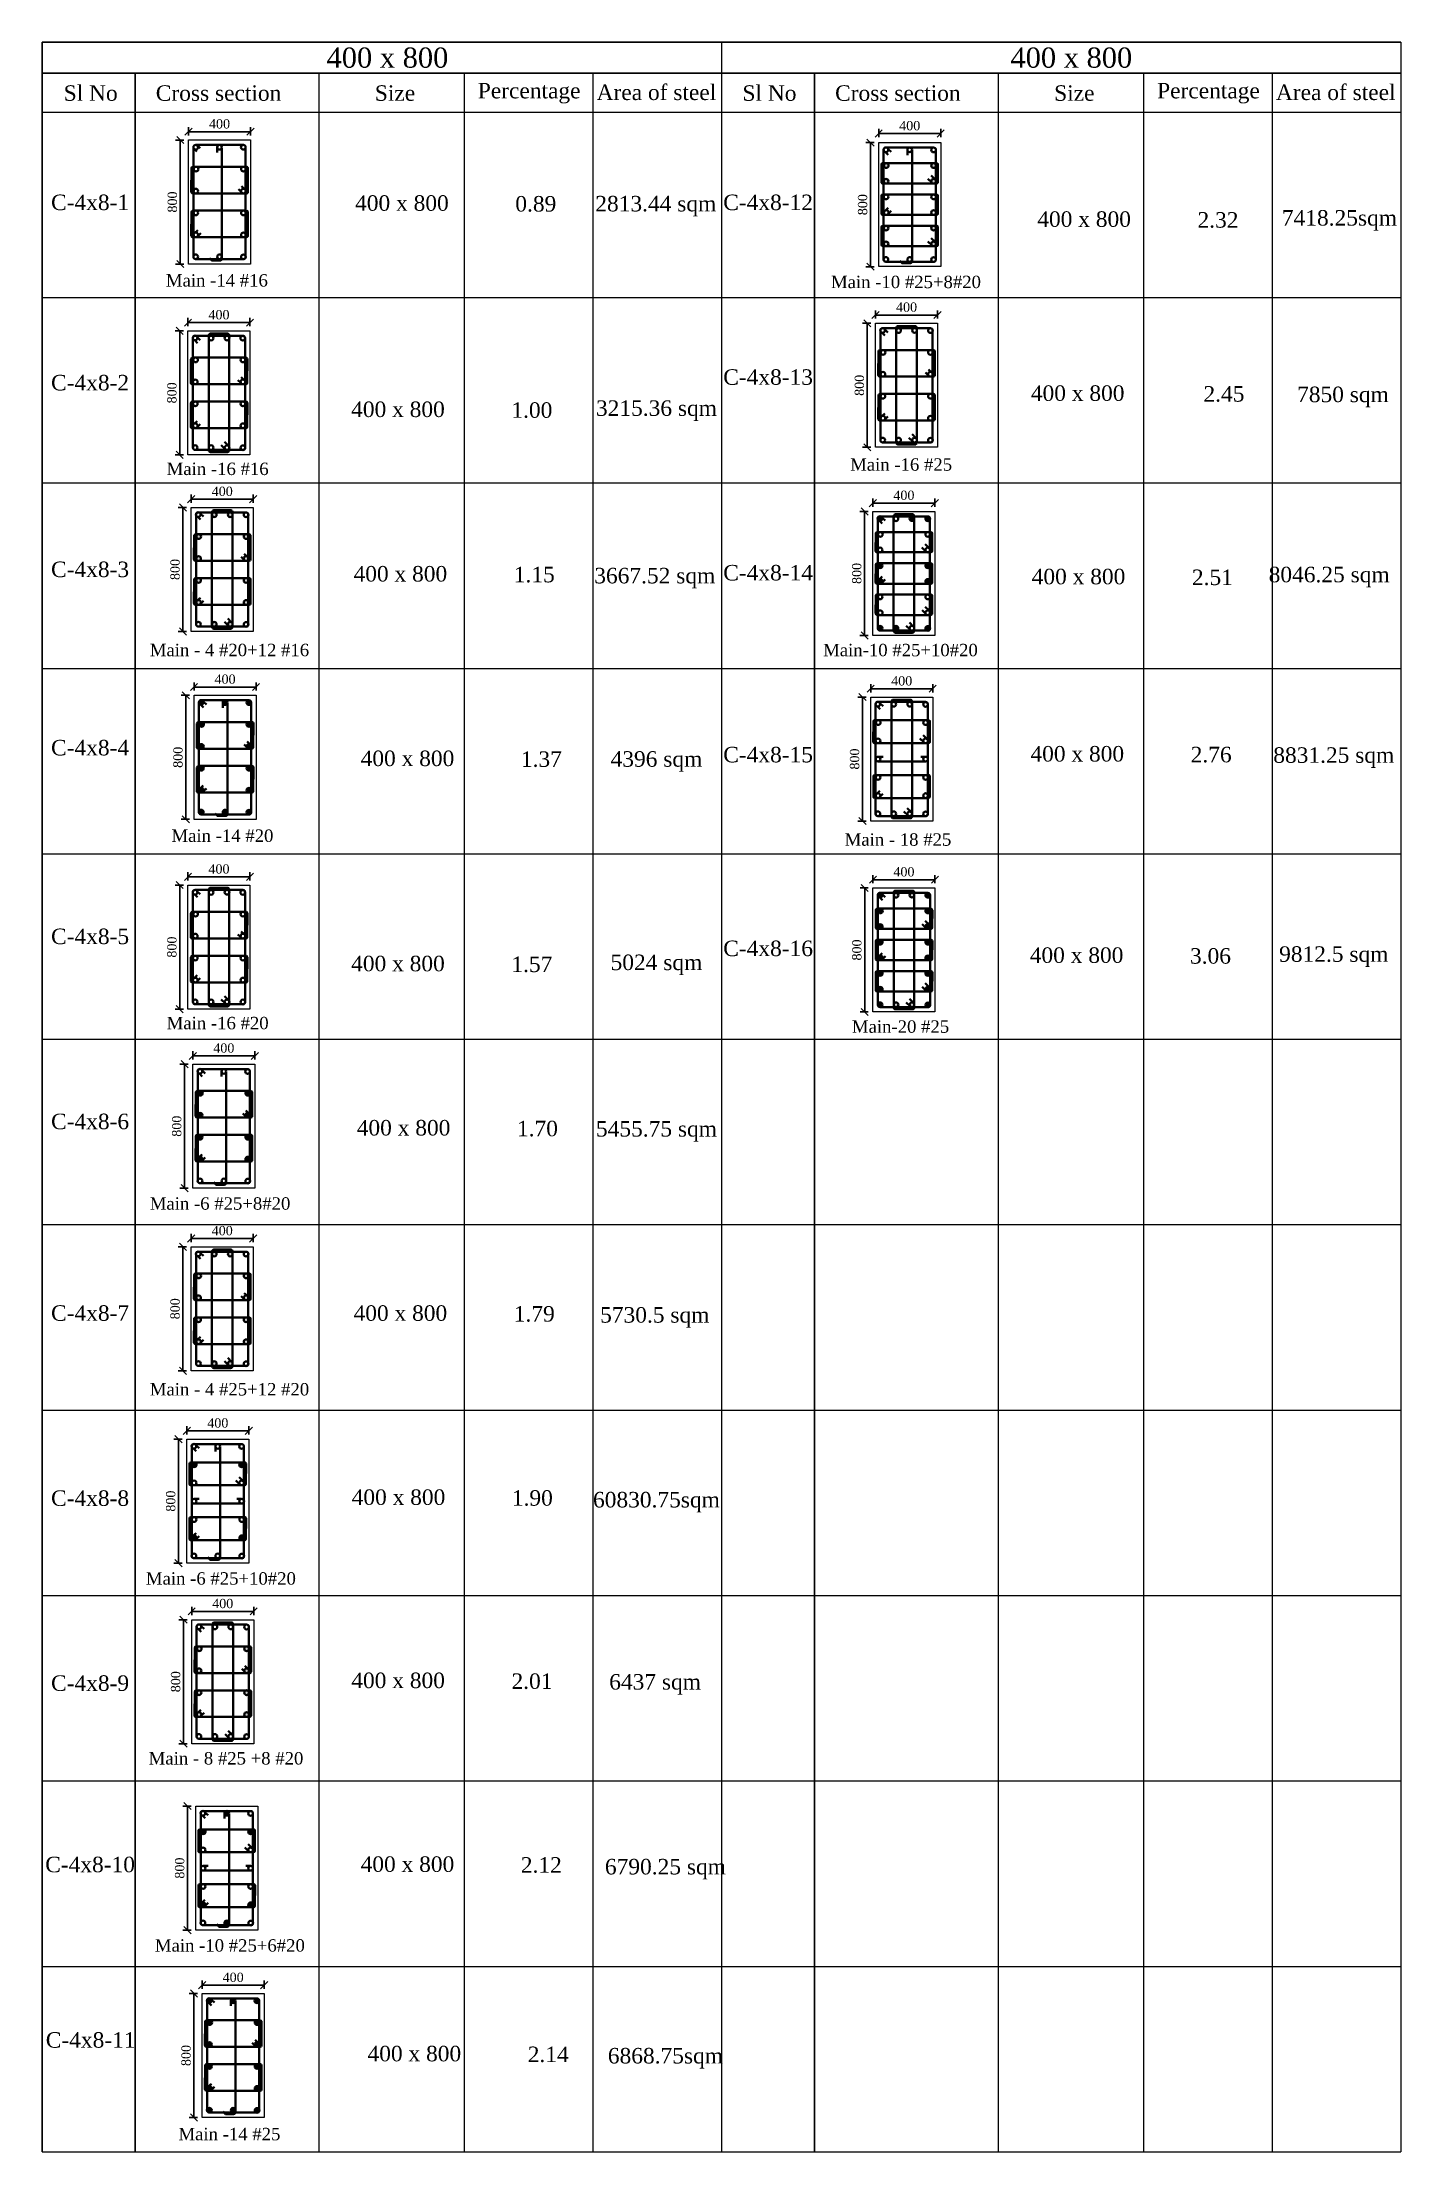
# Model space of a CAD drawing. Header units: millimetres. Extents: x -111267 to 10003021, y -40114 to 2142304.
# Drawn here: x 4446004 to 4489827, y 1999011 to 2067045 of the extents above; entities that cross this region are included whole.
import ezdxf

# ---------------------------------------------------------------- set-up
doc = ezdxf.new("R2010")
doc.units = ezdxf.units.MM
doc.header["$PDMODE"] = 2
doc.linetypes.add('DASHED2', pattern=[0.375, 0.25, -0.125])
doc.layers.add('5a.Hatch-TR-0', color=8, linetype='Continuous')
doc.layers.add('9.Title', color=7, linetype='Continuous')
for name, color, linetype, lineweight in [('6.Dim', 8, 'Continuous', 9), ('object line', 23, 'Continuous', 13), ('reinmt', 241, 'Continuous', 40), ('S-Beam', 4, 'DASHED2', 15), ('S-Dim', 8, 'Continuous', 5)]:
    doc.layers.add(name, color=color, linetype=linetype, lineweight=lineweight)
doc.styles.add('DRIQsmall', font='times.ttf', dxfattribs={"height": 0.2})
doc.styles.add('Times new roman', font='times.ttf', dxfattribs={"height": 300})
doc.dimstyles.new('Scale 20', dxfattribs={"dimscale": 0, "dimtxt": 250, "dimasz": 230, "dimexe": 150, "dimexo": 150, "dimgap": 100, "dimtad": 1, "dimtoh": 1, "dimdec": 0, "dimlfac": 0.2, "dimzin": 0, "dimdsep": 46, "dimtxsty": 'Times new roman', "dimblk": 'OBLIQUE', "dimcen": 0.09, "dimclrd": 256, "dimclrt": 3, "dimadec": 0, "dimazin": 0, "dimtfac": 1, "dimtdec": 0, "dimtofl": 0, "dimtmove": 0, "dimatfit": 3, "dimfxl": 150, "dimfxlon": 1, "dimtolj": 1, "dimtzin": 0, "dimarcsym": 0})

msp = doc.modelspace()

# ---------------------------------------------------------------- texts
at = {"color": 0, "linetype": 'Continuous', "char_height": 400, "attachment_point": 5, "style": 'Times new roman'}
for s, insert, width in [('Main -14 #16', (4451638.6, 2059361.4, 198769.9), 3405.581), ('Main -10 #25+8#20', (4473865.4, 2059310.7, 198769.9), 5584.723), ('Main -16 #16', (4451663.9, 2053283.6, 198769.9), 3405.581), ('Main -16 #25', (4473708.7, 2053423.3), 3405.581), ('Main - 4 #20+12 #16', (4452045.3, 2047441.2, 198769.9), 5322.744), ('Main-10 #25+10#20', (4473687.8, 2047439.2), 5438.295), ('Main -14 #20', (4451817.7, 2041452.6, 198769.9), 3405.581), ('Main - 18 #25 ', (4473608.3, 2041328.8), 3405.581), ('Main -16 #20', (4451663.9, 2035409.7, 198769.9), 3405.581), ('Main-20 #25', (4473690.5, 2035296.7), 3405.581), ('Main -6 #25+8#20', (4451741.3, 2029590.7, 198769.9), 5541.628), ('Main - 4 #25+12 #20', (4452045.3, 2023599.3, 198769.9), 5322.744), ('Main -6 #25+10#20', (4451768.6, 2017498.8, 198769.9), 5315.086), ('Main - 8 #25 +8 #20', (4451933.9, 2011698.2), 5109.125), ('Main -10 #25+6#20', (4452057.9, 2005663.8, 392194.2), 5315.086), ('Main -14 #25', (4452043.2, 1999580.5, 392194.2), 3405.581)]:
    msp.add_mtext(s, dxfattribs=dict(at, insert=insert, width=width))
at = {"layer": '9.Title', "linetype": 'Continuous', "lineweight": 9, "ltscale": 0.5, "width": 8540.737, "attachment_point": 5, "style": 'DRIQsmall'}
for s, insert, char_height in [('400 x 800', (4457140.2, 2066542.8), 650), ('400 x 800', (4479199.3, 2066542.8), 650), ('Sl No', (4447568.3, 2065401.1, -198769.9), 500), ('Cross section', (4451693, 2065401.1, -198769.9), 500), ('Size', (4457384.9, 2065401.1, -198769.9), 500), ('Percentage', (4461711.4, 2065401.1, -198769.9), 500), ('Area of steel', (4465816, 2065426.7, -198769.9), 500), ('Sl No', (4469462.8, 2065401.1, -198769.9), 500), ('Cross section', (4473604.2, 2065401.1, -198769.9), 500), ('Size', (4479296.1, 2065401.1, -198769.9), 500), ('Percentage', (4483622.7, 2065401.1, -198769.9), 500), ('Area of steel', (4487727.2, 2065426.7, -198769.9), 500), ('C-4x8-1', (4447549.4, 2061876.1, -198769.9), 500), ('C-4x8-12', (4469419.1, 2061876.1, -198769.9), 500), ('400 x 800', (4457607.4, 2061854.3, 198769.9), 500), ('0.89', (4461925.8, 2061827.9, 198769.9), 500), ('2813.44 sqm', (4465795.3, 2061757.3), 500), ('400 x 800', (4479611.1, 2061335.9, 198769.9), 500), ('2.32', (4483929.5, 2061309.6, 198769.9), 500), ('7418.25sqm', (4487846.3, 2061299.3), 500), ('C-4x8-2', (4447549.4, 2056061.9, -198769.9), 500), ('C-4x8-13', (4469419.1, 2056243, -198769.9), 500), ('400 x 800', (4457480.2, 2055202.7, 198769.9), 500), ('1.00', (4461798.7, 2055176.4, 198769.9), 500), ('3215.36 sqm', (4465816.9, 2055163.5), 500), ('400 x 800', (4479403.6, 2055724.2), 500), ('2.45', (4484121.9, 2055697.9), 500), ('7850 sqm', (4487960.2, 2055605.1, -198769.9), 500), ('C-4x8-3', (4447549.4, 2050041.1, -198769.9), 500), ('400 x 800', (4457557.5, 2049897.9, 198769.9), 500), ('1.15', (4461876, 2049871.6, 198769.9), 500), ('3667.52 sqm', (4465762.9, 2049761.7), 500), ('C-4x8-14', (4469419.1, 2049932, -198769.9), 500), ('400 x 800', (4479430.5, 2049809.1), 500), ('2.51', (4483749, 2049782.8), 500), ('8046.25 sqm', (4487515.4, 2049796.6), 500), ('C-4x8-4', (4447549.4, 2044290.3, -198769.9), 500), ('400 x 800', (4457786.5, 2043945.5, 198769.9), 500), ('1.37', (4462105, 2043919.1, 198769.9), 500), ('4396 sqm', (4465816.9, 2043848.6), 500), ('C-4x8-15', (4469419.1, 2044066.1, -198769.9), 500), ('400 x 800', (4479391.2, 2044092.7), 500), ('2.76', (4483709.7, 2044066.3), 500), ('8831.25 sqm', (4487664, 2043974.3, -198769.9), 500), ('C-4x8-5', (4447549.4, 2038204.9, -198769.9), 500), ('5024 sqm', (4465816.9, 2037289.5), 500), ('C-4x8-16', (4469419.1, 2037817.6, -198769.9), 500), ('400 x 800', (4479368.6, 2037599.5), 500), ('3.06', (4483687.1, 2037573.1), 500), ('9812.5 sqm', (4487664, 2037556.3, -198769.9), 500), ('400 x 800', (4457480.2, 2037328.7, 198769.9), 500), ('1.57', (4461798.7, 2037302.4, 198769.9), 500), ('C-4x8-6', (4447549.4, 2032236.2, -198769.9), 500), ('400 x 800', (4457660.4, 2032032.5, 198769.9), 500), ('1.70', (4461978.9, 2032006.2, 198769.9), 500), ('5455.75 sqm', (4465816.9, 2031920.4), 500), ('C-4x8-7', (4447549.4, 2026056.7, -198769.9), 500), ('400 x 800', (4457557.5, 2026056, 198769.9), 500), ('1.79', (4461876, 2026029.7, 198769.9), 500), ('5730.5 sqm', (4465762.9, 2025919.9), 500), ('C-4x8-8', (4447549.4, 2020088.2, -198769.9), 500), ('400 x 800', (4457496.5, 2020119.6, 198769.9), 500), ('1.90', (4461815, 2020093.2, 198769.9), 500), ('60830.75sqm', (4465816.9, 2019961), 500), ('C-4x8-9', (4447549.4, 2014122.5, -198769.9), 500), ('400 x 800', (4457484.5, 2014210.7), 500), ('2.01', (4461802.9, 2014184.3), 500), ('6437 sqm', (4465772.6, 2014086.6, -198769.9), 500), ('C-4x8-10', (4447549.4, 2008273.2, -198769.9), 500), ('400 x 800', (4457785.8, 2008284.6, 392194.2), 500), ('2.12', (4462104.2, 2008258.2, 392194.2), 500), ('6790.25 sqm', (4466106.2, 2008126, 193424.3), 500), ('C-4x8-11', (4447567.7, 2002614.9, -397539.8), 500), ('400 x 800', (4458008.5, 2002175.4, 392194.2), 500), ('2.14', (4462327, 2002149, 392194.2), 500), ('6868.75sqm', (4466106.2, 2002028.6, 193424.3), 500)]:
    msp.add_mtext(s, dxfattribs=dict(at, insert=insert, char_height=char_height))

# ---------------------------------------------------------------- blocks, each defined once
blk = doc.blocks.new('_Oblique')
at = {"color": 0, "linetype": 'ByBlock', "lineweight": -2}
blk.add_line((-0.5, -0.5), (0.5, 0.5), dxfattribs=at)
blk = doc.blocks.new('*D1101')
at = {"layer": 'Defpoints', "color": 0, "ltscale": 6, "transparency": 16777216}
for p in [(4450811, 2028198), (4450544, 2024198), (4450811, 2024198)]:
    blk.add_point(p, dxfattribs=at)
at = {"layer": 'S-Dim', "color": 0, "lineweight": -2, "ltscale": 6, "transparency": 16777216}
for p, q in [((4450661, 2028198), (4450394, 2028198)), ((4450661, 2024198), (4450394, 2024198))]:
    blk.add_line(p, q, dxfattribs=at)
at = {"layer": 'S-Dim', "lineweight": -2, "ltscale": 6, "transparency": 16777216}
blk.add_line((4450544, 2028198), (4450544, 2024198), dxfattribs=at)
at = {"layer": 'S-Dim', "lineweight": -2, "ltscale": 6, "transparency": 16777216, "xscale": 230, "yscale": 230, "zscale": 230}
for p, rotation in [((4450544, 2028198), 90), ((4450544, 2024198), 270)]:
    blk.add_blockref('_Oblique', p, dxfattribs=dict(at, rotation=rotation))
at = {"layer": 'S-Dim', "color": 3, "ltscale": 6, "transparency": 16777216, "insert": (4450291, 2026198), "char_height": 300, "attachment_point": 5, "rotation": 90, "style": 'Times new roman'}
blk.add_mtext('\\A1;800', dxfattribs=at)
blk = doc.blocks.new('*D1102')
at = {"layer": 'Defpoints', "color": 0, "ltscale": 6, "transparency": 16777216}
for p in [(4450811, 2028198), (4452811, 2028464), (4452811, 2028198)]:
    blk.add_point(p, dxfattribs=at)
at = {"layer": 'S-Dim', "color": 0, "lineweight": -2, "ltscale": 6, "transparency": 16777216}
for p, q in [((4450811, 2028348), (4450811, 2028614)), ((4452811, 2028348), (4452811, 2028614))]:
    blk.add_line(p, q, dxfattribs=at)
at = {"layer": 'S-Dim', "lineweight": -2, "ltscale": 6, "transparency": 16777216}
blk.add_line((4450811, 2028464), (4452811, 2028464), dxfattribs=at)
at = {"layer": 'S-Dim', "lineweight": -2, "ltscale": 6, "transparency": 16777216, "xscale": 230, "yscale": 230, "zscale": 230, "rotation": 180}
blk.add_blockref('_Oblique', (4450811, 2028464), dxfattribs=at)
at = {"layer": 'S-Dim', "lineweight": -2, "ltscale": 6, "transparency": 16777216, "xscale": 230, "yscale": 230, "zscale": 230}
blk.add_blockref('_Oblique', (4452811, 2028464), dxfattribs=at)
at = {"layer": 'S-Dim', "color": 3, "ltscale": 6, "transparency": 16777216, "insert": (4451811, 2028717), "char_height": 300, "attachment_point": 5, "style": 'Times new roman'}
blk.add_mtext('\\A1;400', dxfattribs=at)
blk = doc.blocks.new('*D1099')
at = {"layer": 'Defpoints', "color": 0, "ltscale": 6, "transparency": 16777216}
for p in [(4450828, 2016172), (4450561, 2012172), (4450828, 2012172)]:
    blk.add_point(p, dxfattribs=at)
at = {"layer": 'S-Dim', "color": 0, "lineweight": -2, "ltscale": 6, "transparency": 16777216}
for p, q in [((4450678, 2016172), (4450411, 2016172)), ((4450678, 2012172), (4450411, 2012172))]:
    blk.add_line(p, q, dxfattribs=at)
at = {"layer": 'S-Dim', "lineweight": -2, "ltscale": 6, "transparency": 16777216}
blk.add_line((4450561, 2016172), (4450561, 2012172), dxfattribs=at)
at = {"layer": 'S-Dim', "lineweight": -2, "ltscale": 6, "transparency": 16777216, "xscale": 230, "yscale": 230, "zscale": 230}
for p, rotation in [((4450561, 2016172), 90), ((4450561, 2012172), 270)]:
    blk.add_blockref('_Oblique', p, dxfattribs=dict(at, rotation=rotation))
at = {"layer": 'S-Dim', "color": 3, "ltscale": 6, "transparency": 16777216, "insert": (4450309, 2014172), "char_height": 300, "attachment_point": 5, "rotation": 90, "style": 'Times new roman'}
blk.add_mtext('\\A1;800', dxfattribs=at)
blk = doc.blocks.new('*D1100')
at = {"layer": 'Defpoints', "color": 0, "ltscale": 6, "transparency": 16777216}
for p in [(4450828, 2016172), (4452828, 2016439), (4452828, 2016172)]:
    blk.add_point(p, dxfattribs=at)
at = {"layer": 'S-Dim', "color": 0, "lineweight": -2, "ltscale": 6, "transparency": 16777216}
for p, q in [((4450828, 2016322), (4450828, 2016589)), ((4452828, 2016322), (4452828, 2016589))]:
    blk.add_line(p, q, dxfattribs=at)
at = {"layer": 'S-Dim', "lineweight": -2, "ltscale": 6, "transparency": 16777216}
blk.add_line((4450828, 2016439), (4452828, 2016439), dxfattribs=at)
at = {"layer": 'S-Dim', "lineweight": -2, "ltscale": 6, "transparency": 16777216, "xscale": 230, "yscale": 230, "zscale": 230, "rotation": 180}
blk.add_blockref('_Oblique', (4450828, 2016439), dxfattribs=at)
at = {"layer": 'S-Dim', "lineweight": -2, "ltscale": 6, "transparency": 16777216, "xscale": 230, "yscale": 230, "zscale": 230}
blk.add_blockref('_Oblique', (4452828, 2016439), dxfattribs=at)
at = {"layer": 'S-Dim', "color": 3, "ltscale": 6, "transparency": 16777216, "insert": (4451828, 2016691), "char_height": 300, "attachment_point": 5, "style": 'Times new roman'}
blk.add_mtext('\\A1;400', dxfattribs=at)
blk = doc.blocks.new('*D1103')
at = {"layer": 'Defpoints', "color": 0, "ltscale": 6, "transparency": 16777216}
for p in [(4450863, 2034087), (4450597, 2030087), (4450863, 2030087)]:
    blk.add_point(p, dxfattribs=at)
at = {"layer": 'S-Dim', "color": 0, "lineweight": -2, "ltscale": 6, "transparency": 16777216}
for p, q in [((4450713, 2034087), (4450447, 2034087)), ((4450713, 2030087), (4450447, 2030087))]:
    blk.add_line(p, q, dxfattribs=at)
at = {"layer": 'S-Dim', "lineweight": -2, "ltscale": 6, "transparency": 16777216}
blk.add_line((4450597, 2034087), (4450597, 2030087), dxfattribs=at)
at = {"layer": 'S-Dim', "lineweight": -2, "ltscale": 6, "transparency": 16777216, "xscale": 230, "yscale": 230, "zscale": 230}
for p, rotation in [((4450597, 2034087), 90), ((4450597, 2030087), 270)]:
    blk.add_blockref('_Oblique', p, dxfattribs=dict(at, rotation=rotation))
at = {"layer": 'S-Dim', "color": 3, "ltscale": 6, "transparency": 16777216, "insert": (4450344, 2032087), "char_height": 300, "attachment_point": 5, "rotation": 90, "style": 'Times new roman'}
blk.add_mtext('\\A1;800', dxfattribs=at)
blk = doc.blocks.new('*D1104')
at = {"layer": 'Defpoints', "color": 0, "ltscale": 6, "transparency": 16777216}
for p in [(4452863, 2034353), (4450863, 2034087), (4452863, 2034087)]:
    blk.add_point(p, dxfattribs=at)
at = {"layer": 'S-Dim', "color": 0, "lineweight": -2, "ltscale": 6, "transparency": 16777216}
for p, q in [((4450863, 2034237), (4450863, 2034503)), ((4452863, 2034237), (4452863, 2034503))]:
    blk.add_line(p, q, dxfattribs=at)
at = {"layer": 'S-Dim', "lineweight": -2, "ltscale": 6, "transparency": 16777216}
blk.add_line((4450863, 2034353), (4452863, 2034353), dxfattribs=at)
at = {"layer": 'S-Dim', "lineweight": -2, "ltscale": 6, "transparency": 16777216, "xscale": 230, "yscale": 230, "zscale": 230, "rotation": 180}
blk.add_blockref('_Oblique', (4450863, 2034353), dxfattribs=at)
at = {"layer": 'S-Dim', "lineweight": -2, "ltscale": 6, "transparency": 16777216, "xscale": 230, "yscale": 230, "zscale": 230}
blk.add_blockref('_Oblique', (4452863, 2034353), dxfattribs=at)
at = {"layer": 'S-Dim', "color": 3, "ltscale": 6, "transparency": 16777216, "insert": (4451863, 2034606), "char_height": 300, "attachment_point": 5, "style": 'Times new roman'}
blk.add_mtext('\\A1;400', dxfattribs=at)
blk = doc.blocks.new('*D1105')
at = {"layer": 'Defpoints', "color": 0, "ltscale": 6, "transparency": 16777216}
for p in [(4450863, 2034087), (4450597, 2030087), (4450863, 2030087)]:
    blk.add_point(p, dxfattribs=at)
at = {"layer": 'S-Dim', "color": 0, "lineweight": -2, "ltscale": 6, "transparency": 16777216}
for p, q in [((4450713, 2034087), (4450447, 2034087)), ((4450713, 2030087), (4450447, 2030087))]:
    blk.add_line(p, q, dxfattribs=at)
at = {"layer": 'S-Dim', "lineweight": -2, "ltscale": 6, "transparency": 16777216}
blk.add_line((4450597, 2034087), (4450597, 2030087), dxfattribs=at)
at = {"layer": 'S-Dim', "lineweight": -2, "ltscale": 6, "transparency": 16777216, "xscale": 230, "yscale": 230, "zscale": 230}
for p, rotation in [((4450597, 2034087), 90), ((4450597, 2030087), 270)]:
    blk.add_blockref('_Oblique', p, dxfattribs=dict(at, rotation=rotation))
at = {"layer": 'S-Dim', "color": 3, "ltscale": 6, "transparency": 16777216, "insert": (4450344, 2032087), "char_height": 300, "attachment_point": 5, "rotation": 90, "style": 'Times new roman'}
blk.add_mtext('\\A1;800', dxfattribs=at)
blk = doc.blocks.new('*D1106')
at = {"layer": 'Defpoints', "color": 0, "ltscale": 6, "transparency": 16777216}
for p in [(4452863, 2034353), (4450863, 2034087), (4452863, 2034087)]:
    blk.add_point(p, dxfattribs=at)
at = {"layer": 'S-Dim', "color": 0, "lineweight": -2, "ltscale": 6, "transparency": 16777216}
for p, q in [((4450863, 2034237), (4450863, 2034503)), ((4452863, 2034237), (4452863, 2034503))]:
    blk.add_line(p, q, dxfattribs=at)
at = {"layer": 'S-Dim', "lineweight": -2, "ltscale": 6, "transparency": 16777216}
blk.add_line((4450863, 2034353), (4452863, 2034353), dxfattribs=at)
at = {"layer": 'S-Dim', "lineweight": -2, "ltscale": 6, "transparency": 16777216, "xscale": 230, "yscale": 230, "zscale": 230, "rotation": 180}
blk.add_blockref('_Oblique', (4450863, 2034353), dxfattribs=at)
at = {"layer": 'S-Dim', "lineweight": -2, "ltscale": 6, "transparency": 16777216, "xscale": 230, "yscale": 230, "zscale": 230}
blk.add_blockref('_Oblique', (4452863, 2034353), dxfattribs=at)
at = {"layer": 'S-Dim', "color": 3, "ltscale": 6, "transparency": 16777216, "insert": (4451863, 2034606), "char_height": 300, "attachment_point": 5, "style": 'Times new roman'}
blk.add_mtext('\\A1;400', dxfattribs=at)
blk = doc.blocks.new('*D1107')
at = {"layer": 'Defpoints', "color": 0, "ltscale": 6, "transparency": 16777216}
for p in [(4450903, 2045983), (4452903, 2046249), (4452903, 2045983)]:
    blk.add_point(p, dxfattribs=at)
at = {"layer": 'S-Dim', "color": 0, "lineweight": -2, "ltscale": 6, "transparency": 16777216}
for p, q in [((4450903, 2046133), (4450903, 2046399)), ((4452903, 2046133), (4452903, 2046399))]:
    blk.add_line(p, q, dxfattribs=at)
at = {"layer": 'S-Dim', "lineweight": -2, "ltscale": 6, "transparency": 16777216}
blk.add_line((4450903, 2046249), (4452903, 2046249), dxfattribs=at)
at = {"layer": 'S-Dim', "lineweight": -2, "ltscale": 6, "transparency": 16777216, "xscale": 230, "yscale": 230, "zscale": 230, "rotation": 180}
blk.add_blockref('_Oblique', (4450903, 2046249), dxfattribs=at)
at = {"layer": 'S-Dim', "lineweight": -2, "ltscale": 6, "transparency": 16777216, "xscale": 230, "yscale": 230, "zscale": 230}
blk.add_blockref('_Oblique', (4452903, 2046249), dxfattribs=at)
at = {"layer": 'S-Dim', "color": 3, "ltscale": 6, "transparency": 16777216, "insert": (4451903, 2046502), "char_height": 300, "attachment_point": 5, "style": 'Times new roman'}
blk.add_mtext('\\A1;400', dxfattribs=at)
blk = doc.blocks.new('*D1108')
at = {"layer": 'Defpoints', "color": 0, "ltscale": 6, "transparency": 16777216}
for p in [(4450903, 2045983), (4450636, 2041983), (4450903, 2041983)]:
    blk.add_point(p, dxfattribs=at)
at = {"layer": 'S-Dim', "color": 0, "lineweight": -2, "ltscale": 6, "transparency": 16777216}
for p, q in [((4450753, 2045983), (4450486, 2045983)), ((4450753, 2041983), (4450486, 2041983))]:
    blk.add_line(p, q, dxfattribs=at)
at = {"layer": 'S-Dim', "lineweight": -2, "ltscale": 6, "transparency": 16777216}
blk.add_line((4450636, 2045983), (4450636, 2041983), dxfattribs=at)
at = {"layer": 'S-Dim', "lineweight": -2, "ltscale": 6, "transparency": 16777216, "xscale": 230, "yscale": 230, "zscale": 230}
for p, rotation in [((4450636, 2045983), 90), ((4450636, 2041983), 270)]:
    blk.add_blockref('_Oblique', p, dxfattribs=dict(at, rotation=rotation))
at = {"layer": 'S-Dim', "color": 3, "ltscale": 6, "transparency": 16777216, "insert": (4450384, 2043983), "char_height": 300, "attachment_point": 5, "rotation": 90, "style": 'Times new roman'}
blk.add_mtext('\\A1;800', dxfattribs=at)
blk = doc.blocks.new('*D1109')
at = {"layer": 'Defpoints', "color": 0, "ltscale": 6, "transparency": 16777216}
for p in [(4450903, 2045983), (4452903, 2046249), (4452903, 2045983)]:
    blk.add_point(p, dxfattribs=at)
at = {"layer": 'S-Dim', "color": 0, "lineweight": -2, "ltscale": 6, "transparency": 16777216}
for p, q in [((4450903, 2046133), (4450903, 2046399)), ((4452903, 2046133), (4452903, 2046399))]:
    blk.add_line(p, q, dxfattribs=at)
at = {"layer": 'S-Dim', "lineweight": -2, "ltscale": 6, "transparency": 16777216}
blk.add_line((4450903, 2046249), (4452903, 2046249), dxfattribs=at)
at = {"layer": 'S-Dim', "lineweight": -2, "ltscale": 6, "transparency": 16777216, "xscale": 230, "yscale": 230, "zscale": 230, "rotation": 180}
blk.add_blockref('_Oblique', (4450903, 2046249), dxfattribs=at)
at = {"layer": 'S-Dim', "lineweight": -2, "ltscale": 6, "transparency": 16777216, "xscale": 230, "yscale": 230, "zscale": 230}
blk.add_blockref('_Oblique', (4452903, 2046249), dxfattribs=at)
at = {"layer": 'S-Dim', "color": 3, "ltscale": 6, "transparency": 16777216, "insert": (4451903, 2046502), "char_height": 300, "attachment_point": 5, "style": 'Times new roman'}
blk.add_mtext('\\A1;400', dxfattribs=at)
blk = doc.blocks.new('*D1110')
at = {"layer": 'Defpoints', "color": 0, "ltscale": 6, "transparency": 16777216}
for p in [(4450707, 2039862), (4450440, 2035862), (4450707, 2035862)]:
    blk.add_point(p, dxfattribs=at)
at = {"layer": 'S-Dim', "color": 0, "lineweight": -2, "ltscale": 6, "transparency": 16777216}
for p, q in [((4450557, 2039862), (4450290, 2039862)), ((4450557, 2035862), (4450290, 2035862))]:
    blk.add_line(p, q, dxfattribs=at)
at = {"layer": 'S-Dim', "lineweight": -2, "ltscale": 6, "transparency": 16777216}
blk.add_line((4450440, 2039862), (4450440, 2035862), dxfattribs=at)
at = {"layer": 'S-Dim', "lineweight": -2, "ltscale": 6, "transparency": 16777216, "xscale": 230, "yscale": 230, "zscale": 230}
for p, rotation in [((4450440, 2039862), 90), ((4450440, 2035862), 270)]:
    blk.add_blockref('_Oblique', p, dxfattribs=dict(at, rotation=rotation))
at = {"layer": 'S-Dim', "color": 3, "ltscale": 6, "transparency": 16777216, "insert": (4450188, 2037862), "char_height": 300, "attachment_point": 5, "rotation": 90, "style": 'Times new roman'}
blk.add_mtext('\\A1;800', dxfattribs=at)
blk = doc.blocks.new('*D1111')
at = {"layer": 'Defpoints', "color": 0, "ltscale": 6, "transparency": 16777216}
for p in [(4450707, 2039862), (4452707, 2040129), (4452707, 2039862)]:
    blk.add_point(p, dxfattribs=at)
at = {"layer": 'S-Dim', "color": 0, "lineweight": -2, "ltscale": 6, "transparency": 16777216}
for p, q in [((4450707, 2040012), (4450707, 2040279)), ((4452707, 2040012), (4452707, 2040279))]:
    blk.add_line(p, q, dxfattribs=at)
at = {"layer": 'S-Dim', "lineweight": -2, "ltscale": 6, "transparency": 16777216}
blk.add_line((4450707, 2040129), (4452707, 2040129), dxfattribs=at)
at = {"layer": 'S-Dim', "lineweight": -2, "ltscale": 6, "transparency": 16777216, "xscale": 230, "yscale": 230, "zscale": 230, "rotation": 180}
blk.add_blockref('_Oblique', (4450707, 2040129), dxfattribs=at)
at = {"layer": 'S-Dim', "lineweight": -2, "ltscale": 6, "transparency": 16777216, "xscale": 230, "yscale": 230, "zscale": 230}
blk.add_blockref('_Oblique', (4452707, 2040129), dxfattribs=at)
at = {"layer": 'S-Dim', "color": 3, "ltscale": 6, "transparency": 16777216, "insert": (4451707, 2040382), "char_height": 300, "attachment_point": 5, "style": 'Times new roman'}
blk.add_mtext('\\A1;400', dxfattribs=at)
blk = doc.blocks.new('*D1112')
at = {"layer": 'Defpoints', "color": 0, "ltscale": 6, "transparency": 16777216}
for p in [(4450707, 2057736), (4450440, 2053736), (4450707, 2053736)]:
    blk.add_point(p, dxfattribs=at)
at = {"layer": 'S-Dim', "color": 0, "lineweight": -2, "ltscale": 6, "transparency": 16777216}
for p, q in [((4450557, 2057736), (4450290, 2057736)), ((4450557, 2053736), (4450290, 2053736))]:
    blk.add_line(p, q, dxfattribs=at)
at = {"layer": 'S-Dim', "lineweight": -2, "ltscale": 6, "transparency": 16777216}
blk.add_line((4450440, 2057736), (4450440, 2053736), dxfattribs=at)
at = {"layer": 'S-Dim', "lineweight": -2, "ltscale": 6, "transparency": 16777216, "xscale": 230, "yscale": 230, "zscale": 230}
for p, rotation in [((4450440, 2057736), 90), ((4450440, 2053736), 270)]:
    blk.add_blockref('_Oblique', p, dxfattribs=dict(at, rotation=rotation))
at = {"layer": 'S-Dim', "color": 3, "ltscale": 6, "transparency": 16777216, "insert": (4450188, 2055736), "char_height": 300, "attachment_point": 5, "rotation": 90, "style": 'Times new roman'}
blk.add_mtext('\\A1;800', dxfattribs=at)
blk = doc.blocks.new('*D1113')
at = {"layer": 'Defpoints', "color": 0, "ltscale": 6, "transparency": 16777216}
for p in [(4450707, 2057736), (4452707, 2058003), (4452707, 2057736)]:
    blk.add_point(p, dxfattribs=at)
at = {"layer": 'S-Dim', "color": 0, "lineweight": -2, "ltscale": 6, "transparency": 16777216}
for p, q in [((4450707, 2057886), (4450707, 2058153)), ((4452707, 2057886), (4452707, 2058153))]:
    blk.add_line(p, q, dxfattribs=at)
at = {"layer": 'S-Dim', "lineweight": -2, "ltscale": 6, "transparency": 16777216}
blk.add_line((4450707, 2058003), (4452707, 2058003), dxfattribs=at)
at = {"layer": 'S-Dim', "lineweight": -2, "ltscale": 6, "transparency": 16777216, "xscale": 230, "yscale": 230, "zscale": 230, "rotation": 180}
blk.add_blockref('_Oblique', (4450707, 2058003), dxfattribs=at)
at = {"layer": 'S-Dim', "lineweight": -2, "ltscale": 6, "transparency": 16777216, "xscale": 230, "yscale": 230, "zscale": 230}
blk.add_blockref('_Oblique', (4452707, 2058003), dxfattribs=at)
at = {"layer": 'S-Dim', "color": 3, "ltscale": 6, "transparency": 16777216, "insert": (4451707, 2058256), "char_height": 300, "attachment_point": 5, "style": 'Times new roman'}
blk.add_mtext('\\A1;400', dxfattribs=at)
blk = doc.blocks.new('*D1114')
at = {"layer": 'Defpoints', "color": 0, "ltscale": 6, "transparency": 16777216}
for p in [(4450724, 2063891), (4452724, 2064158), (4452724, 2063891)]:
    blk.add_point(p, dxfattribs=at)
at = {"layer": 'S-Dim', "color": 0, "lineweight": -2, "ltscale": 6, "transparency": 16777216}
for p, q in [((4450724, 2064041), (4450724, 2064308)), ((4452724, 2064041), (4452724, 2064308))]:
    blk.add_line(p, q, dxfattribs=at)
at = {"layer": 'S-Dim', "lineweight": -2, "ltscale": 6, "transparency": 16777216}
blk.add_line((4450724, 2064158), (4452724, 2064158), dxfattribs=at)
at = {"layer": 'S-Dim', "lineweight": -2, "ltscale": 6, "transparency": 16777216, "xscale": 230, "yscale": 230, "zscale": 230, "rotation": 180}
blk.add_blockref('_Oblique', (4450724, 2064158), dxfattribs=at)
at = {"layer": 'S-Dim', "lineweight": -2, "ltscale": 6, "transparency": 16777216, "xscale": 230, "yscale": 230, "zscale": 230}
blk.add_blockref('_Oblique', (4452724, 2064158), dxfattribs=at)
at = {"layer": 'S-Dim', "color": 3, "ltscale": 6, "transparency": 16777216, "insert": (4451724, 2064411), "char_height": 300, "attachment_point": 5, "style": 'Times new roman'}
blk.add_mtext('\\A1;400', dxfattribs=at)
blk = doc.blocks.new('*D1115')
at = {"layer": 'Defpoints', "color": 0, "ltscale": 6, "transparency": 16777216}
for p in [(4450724, 2063891), (4450457, 2059891), (4450724, 2059891)]:
    blk.add_point(p, dxfattribs=at)
at = {"layer": 'S-Dim', "color": 0, "lineweight": -2, "ltscale": 6, "transparency": 16777216}
for p, q in [((4450574, 2063891), (4450307, 2063891)), ((4450574, 2059891), (4450307, 2059891))]:
    blk.add_line(p, q, dxfattribs=at)
at = {"layer": 'S-Dim', "lineweight": -2, "ltscale": 6, "transparency": 16777216}
blk.add_line((4450457, 2063891), (4450457, 2059891), dxfattribs=at)
at = {"layer": 'S-Dim', "lineweight": -2, "ltscale": 6, "transparency": 16777216, "xscale": 230, "yscale": 230, "zscale": 230}
for p, rotation in [((4450457, 2063891), 90), ((4450457, 2059891), 270)]:
    blk.add_blockref('_Oblique', p, dxfattribs=dict(at, rotation=rotation))
at = {"layer": 'S-Dim', "color": 3, "ltscale": 6, "transparency": 16777216, "insert": (4450204, 2061891), "char_height": 300, "attachment_point": 5, "rotation": 90, "style": 'Times new roman'}
blk.add_mtext('\\A1;800', dxfattribs=at)
blk = doc.blocks.new('*D1116')
at = {"layer": 'Defpoints', "color": 0, "ltscale": 6, "transparency": 16777216}
for p in [(4450724, 2063891), (4452724, 2064158), (4452724, 2063891)]:
    blk.add_point(p, dxfattribs=at)
at = {"layer": 'S-Dim', "color": 0, "lineweight": -2, "ltscale": 6, "transparency": 16777216}
for p, q in [((4450724, 2064041), (4450724, 2064308)), ((4452724, 2064041), (4452724, 2064308))]:
    blk.add_line(p, q, dxfattribs=at)
at = {"layer": 'S-Dim', "lineweight": -2, "ltscale": 6, "transparency": 16777216}
blk.add_line((4450724, 2064158), (4452724, 2064158), dxfattribs=at)
at = {"layer": 'S-Dim', "lineweight": -2, "ltscale": 6, "transparency": 16777216, "xscale": 230, "yscale": 230, "zscale": 230, "rotation": 180}
blk.add_blockref('_Oblique', (4450724, 2064158), dxfattribs=at)
at = {"layer": 'S-Dim', "lineweight": -2, "ltscale": 6, "transparency": 16777216, "xscale": 230, "yscale": 230, "zscale": 230}
blk.add_blockref('_Oblique', (4452724, 2064158), dxfattribs=at)
at = {"layer": 'S-Dim', "color": 3, "ltscale": 6, "transparency": 16777216, "insert": (4451724, 2064411), "char_height": 300, "attachment_point": 5, "style": 'Times new roman'}
blk.add_mtext('\\A1;400', dxfattribs=at)
blk = doc.blocks.new('*D1117')
at = {"layer": 'Defpoints', "color": 0, "ltscale": 6, "transparency": 16777216}
for p in [(4450811, 2052040), (4450544, 2048040), (4450811, 2048040)]:
    blk.add_point(p, dxfattribs=at)
at = {"layer": 'S-Dim', "color": 0, "lineweight": -2, "ltscale": 6, "transparency": 16777216}
for p, q in [((4450661, 2052040), (4450394, 2052040)), ((4450661, 2048040), (4450394, 2048040))]:
    blk.add_line(p, q, dxfattribs=at)
at = {"layer": 'S-Dim', "lineweight": -2, "ltscale": 6, "transparency": 16777216}
blk.add_line((4450544, 2052040), (4450544, 2048040), dxfattribs=at)
at = {"layer": 'S-Dim', "lineweight": -2, "ltscale": 6, "transparency": 16777216, "xscale": 230, "yscale": 230, "zscale": 230}
for p, rotation in [((4450544, 2052040), 90), ((4450544, 2048040), 270)]:
    blk.add_blockref('_Oblique', p, dxfattribs=dict(at, rotation=rotation))
at = {"layer": 'S-Dim', "color": 3, "ltscale": 6, "transparency": 16777216, "insert": (4450291, 2050040), "char_height": 300, "attachment_point": 5, "rotation": 90, "style": 'Times new roman'}
blk.add_mtext('\\A1;800', dxfattribs=at)
blk = doc.blocks.new('*D1118')
at = {"layer": 'Defpoints', "color": 0, "ltscale": 6, "transparency": 16777216}
for p in [(4450811, 2052040), (4452811, 2052306), (4452811, 2052040)]:
    blk.add_point(p, dxfattribs=at)
at = {"layer": 'S-Dim', "color": 0, "lineweight": -2, "ltscale": 6, "transparency": 16777216}
for p, q in [((4450811, 2052190), (4450811, 2052456)), ((4452811, 2052190), (4452811, 2052456))]:
    blk.add_line(p, q, dxfattribs=at)
at = {"layer": 'S-Dim', "lineweight": -2, "ltscale": 6, "transparency": 16777216}
blk.add_line((4450811, 2052306), (4452811, 2052306), dxfattribs=at)
at = {"layer": 'S-Dim', "lineweight": -2, "ltscale": 6, "transparency": 16777216, "xscale": 230, "yscale": 230, "zscale": 230, "rotation": 180}
blk.add_blockref('_Oblique', (4450811, 2052306), dxfattribs=at)
at = {"layer": 'S-Dim', "lineweight": -2, "ltscale": 6, "transparency": 16777216, "xscale": 230, "yscale": 230, "zscale": 230}
blk.add_blockref('_Oblique', (4452811, 2052306), dxfattribs=at)
at = {"layer": 'S-Dim', "color": 3, "ltscale": 6, "transparency": 16777216, "insert": (4451811, 2052559), "char_height": 300, "attachment_point": 5, "style": 'Times new roman'}
blk.add_mtext('\\A1;400', dxfattribs=at)
blk = doc.blocks.new('*D1119')
at = {"layer": 'Defpoints', "color": 0, "ltscale": 6, "transparency": 16777216}
for p in [(4450669, 2021995), (4450403, 2017995), (4450669, 2017995)]:
    blk.add_point(p, dxfattribs=at)
at = {"layer": 'S-Dim', "color": 0, "lineweight": -2, "ltscale": 6, "transparency": 16777216}
for p, q in [((4450519, 2021995), (4450253, 2021995)), ((4450519, 2017995), (4450253, 2017995))]:
    blk.add_line(p, q, dxfattribs=at)
at = {"layer": 'S-Dim', "lineweight": -2, "ltscale": 6, "transparency": 16777216}
blk.add_line((4450403, 2021995), (4450403, 2017995), dxfattribs=at)
at = {"layer": 'S-Dim', "lineweight": -2, "ltscale": 6, "transparency": 16777216, "xscale": 230, "yscale": 230, "zscale": 230}
for p, rotation in [((4450403, 2021995), 90), ((4450403, 2017995), 270)]:
    blk.add_blockref('_Oblique', p, dxfattribs=dict(at, rotation=rotation))
at = {"layer": 'S-Dim', "color": 3, "ltscale": 6, "transparency": 16777216, "insert": (4450150, 2019995), "char_height": 300, "attachment_point": 5, "rotation": 90, "style": 'Times new roman'}
blk.add_mtext('\\A1;800', dxfattribs=at)
blk = doc.blocks.new('*D1120')
at = {"layer": 'Defpoints', "color": 0, "ltscale": 6, "transparency": 16777216}
for p in [(4450669, 2021995), (4452669, 2022261), (4452669, 2021995)]:
    blk.add_point(p, dxfattribs=at)
at = {"layer": 'S-Dim', "color": 0, "lineweight": -2, "ltscale": 6, "transparency": 16777216}
for p, q in [((4450669, 2022145), (4450669, 2022411)), ((4452669, 2022145), (4452669, 2022411))]:
    blk.add_line(p, q, dxfattribs=at)
at = {"layer": 'S-Dim', "lineweight": -2, "ltscale": 6, "transparency": 16777216}
blk.add_line((4450669, 2022261), (4452669, 2022261), dxfattribs=at)
at = {"layer": 'S-Dim', "lineweight": -2, "ltscale": 6, "transparency": 16777216, "xscale": 230, "yscale": 230, "zscale": 230, "rotation": 180}
blk.add_blockref('_Oblique', (4450669, 2022261), dxfattribs=at)
at = {"layer": 'S-Dim', "lineweight": -2, "ltscale": 6, "transparency": 16777216, "xscale": 230, "yscale": 230, "zscale": 230}
blk.add_blockref('_Oblique', (4452669, 2022261), dxfattribs=at)
at = {"layer": 'S-Dim', "color": 3, "ltscale": 6, "transparency": 16777216, "insert": (4451669, 2022514), "char_height": 300, "attachment_point": 5, "style": 'Times new roman'}
blk.add_mtext('\\A1;400', dxfattribs=at)
blk = doc.blocks.new('*D1121')
at = {"layer": 'Defpoints', "color": 0, "ltscale": 6, "transparency": 16777216}
for p in [(4450959, 2010160), (4450692, 2006160), (4450959, 2006160)]:
    blk.add_point(p, dxfattribs=at)
at = {"layer": 'S-Dim', "color": 0, "lineweight": -2, "ltscale": 6, "transparency": 16777216}
for p, q in [((4450809, 2010160), (4450542, 2010160)), ((4450809, 2006160), (4450542, 2006160))]:
    blk.add_line(p, q, dxfattribs=at)
at = {"layer": 'S-Dim', "lineweight": -2, "ltscale": 6, "transparency": 16777216}
blk.add_line((4450692, 2010160), (4450692, 2006160), dxfattribs=at)
at = {"layer": 'S-Dim', "lineweight": -2, "ltscale": 6, "transparency": 16777216, "xscale": 230, "yscale": 230, "zscale": 230}
for p, rotation in [((4450692, 2010160), 90), ((4450692, 2006160), 270)]:
    blk.add_blockref('_Oblique', p, dxfattribs=dict(at, rotation=rotation))
at = {"layer": 'S-Dim', "color": 3, "ltscale": 6, "transparency": 16777216, "insert": (4450439, 2008160), "char_height": 300, "attachment_point": 5, "rotation": 90, "style": 'Times new roman'}
blk.add_mtext('\\A1;800', dxfattribs=at)
blk = doc.blocks.new('*D1122')
at = {"layer": 'Defpoints', "color": 0, "ltscale": 6, "transparency": 16777216}
for p in [(4453164, 2004383), (4451164, 2004117), (4453164, 2004117)]:
    blk.add_point(p, dxfattribs=at)
at = {"layer": 'S-Dim', "color": 0, "lineweight": -2, "ltscale": 6, "transparency": 16777216}
for p, q in [((4451164, 2004267), (4451164, 2004533)), ((4453164, 2004267), (4453164, 2004533))]:
    blk.add_line(p, q, dxfattribs=at)
at = {"layer": 'S-Dim', "lineweight": -2, "ltscale": 6, "transparency": 16777216}
blk.add_line((4451164, 2004383), (4453164, 2004383), dxfattribs=at)
at = {"layer": 'S-Dim', "lineweight": -2, "ltscale": 6, "transparency": 16777216, "xscale": 230, "yscale": 230, "zscale": 230, "rotation": 180}
blk.add_blockref('_Oblique', (4451164, 2004383), dxfattribs=at)
at = {"layer": 'S-Dim', "lineweight": -2, "ltscale": 6, "transparency": 16777216, "xscale": 230, "yscale": 230, "zscale": 230}
blk.add_blockref('_Oblique', (4453164, 2004383), dxfattribs=at)
at = {"layer": 'S-Dim', "color": 3, "ltscale": 6, "transparency": 16777216, "insert": (4452164, 2004636), "char_height": 300, "attachment_point": 5, "style": 'Times new roman'}
blk.add_mtext('\\A1;400', dxfattribs=at)
blk = doc.blocks.new('*D1123')
at = {"layer": 'Defpoints', "color": 0, "ltscale": 6, "transparency": 16777216}
for p in [(4451164, 2004117), (4450898, 2000117), (4451164, 2000117)]:
    blk.add_point(p, dxfattribs=at)
at = {"layer": 'S-Dim', "color": 0, "lineweight": -2, "ltscale": 6, "transparency": 16777216}
for p, q in [((4451014, 2004117), (4450748, 2004117)), ((4451014, 2000117), (4450748, 2000117))]:
    blk.add_line(p, q, dxfattribs=at)
at = {"layer": 'S-Dim', "lineweight": -2, "ltscale": 6, "transparency": 16777216}
blk.add_line((4450898, 2004117), (4450898, 2000117), dxfattribs=at)
at = {"layer": 'S-Dim', "lineweight": -2, "ltscale": 6, "transparency": 16777216, "xscale": 230, "yscale": 230, "zscale": 230}
for p, rotation in [((4450898, 2004117), 90), ((4450898, 2000117), 270)]:
    blk.add_blockref('_Oblique', p, dxfattribs=dict(at, rotation=rotation))
at = {"layer": 'S-Dim', "color": 3, "ltscale": 6, "transparency": 16777216, "insert": (4450645, 2002117), "char_height": 300, "attachment_point": 5, "rotation": 90, "style": 'Times new roman'}
blk.add_mtext('\\A1;800', dxfattribs=at)
blk = doc.blocks.new('*D1124')
at = {"layer": 'Defpoints', "color": 0, "ltscale": 6, "transparency": 16777216}
for p in [(4453164, 2004383), (4451164, 2004117), (4453164, 2004117)]:
    blk.add_point(p, dxfattribs=at)
at = {"layer": 'S-Dim', "color": 0, "lineweight": -2, "ltscale": 6, "transparency": 16777216}
for p, q in [((4451164, 2004267), (4451164, 2004533)), ((4453164, 2004267), (4453164, 2004533))]:
    blk.add_line(p, q, dxfattribs=at)
at = {"layer": 'S-Dim', "lineweight": -2, "ltscale": 6, "transparency": 16777216}
blk.add_line((4451164, 2004383), (4453164, 2004383), dxfattribs=at)
at = {"layer": 'S-Dim', "lineweight": -2, "ltscale": 6, "transparency": 16777216, "xscale": 230, "yscale": 230, "zscale": 230, "rotation": 180}
blk.add_blockref('_Oblique', (4451164, 2004383), dxfattribs=at)
at = {"layer": 'S-Dim', "lineweight": -2, "ltscale": 6, "transparency": 16777216, "xscale": 230, "yscale": 230, "zscale": 230}
blk.add_blockref('_Oblique', (4453164, 2004383), dxfattribs=at)
at = {"layer": 'S-Dim', "color": 3, "ltscale": 6, "transparency": 16777216, "insert": (4452164, 2004636), "char_height": 300, "attachment_point": 5, "style": 'Times new roman'}
blk.add_mtext('\\A1;400', dxfattribs=at)
blk = doc.blocks.new('*D1125')
at = {"layer": 'Defpoints', "color": 0, "ltscale": 6, "transparency": 16777216}
for p in [(4472728, 2045927), (4472462, 2041927), (4472728, 2041927)]:
    blk.add_point(p, dxfattribs=at)
at = {"layer": 'S-Dim', "color": 0, "lineweight": -2, "ltscale": 6, "transparency": 16777216}
for p, q in [((4472578, 2045927), (4472312, 2045927)), ((4472578, 2041927), (4472312, 2041927))]:
    blk.add_line(p, q, dxfattribs=at)
at = {"layer": 'S-Dim', "lineweight": -2, "ltscale": 6, "transparency": 16777216}
blk.add_line((4472462, 2045927), (4472462, 2041927), dxfattribs=at)
at = {"layer": 'S-Dim', "lineweight": -2, "ltscale": 6, "transparency": 16777216, "xscale": 230, "yscale": 230, "zscale": 230}
for p, rotation in [((4472462, 2045927), 90), ((4472462, 2041927), 270)]:
    blk.add_blockref('_Oblique', p, dxfattribs=dict(at, rotation=rotation))
at = {"layer": 'S-Dim', "color": 3, "ltscale": 6, "transparency": 16777216, "insert": (4472209, 2043927), "char_height": 300, "attachment_point": 5, "rotation": 90, "style": 'Times new roman'}
blk.add_mtext('\\A1;800', dxfattribs=at)
blk = doc.blocks.new('*D1126')
at = {"layer": 'Defpoints', "color": 0, "ltscale": 6, "transparency": 16777216}
for p in [(4472728, 2045927), (4474728, 2046194), (4474728, 2045927)]:
    blk.add_point(p, dxfattribs=at)
at = {"layer": 'S-Dim', "color": 0, "lineweight": -2, "ltscale": 6, "transparency": 16777216}
for p, q in [((4472728, 2046077), (4472728, 2046344)), ((4474728, 2046077), (4474728, 2046344))]:
    blk.add_line(p, q, dxfattribs=at)
at = {"layer": 'S-Dim', "lineweight": -2, "ltscale": 6, "transparency": 16777216}
blk.add_line((4472728, 2046194), (4474728, 2046194), dxfattribs=at)
at = {"layer": 'S-Dim', "lineweight": -2, "ltscale": 6, "transparency": 16777216, "xscale": 230, "yscale": 230, "zscale": 230, "rotation": 180}
blk.add_blockref('_Oblique', (4472728, 2046194), dxfattribs=at)
at = {"layer": 'S-Dim', "lineweight": -2, "ltscale": 6, "transparency": 16777216, "xscale": 230, "yscale": 230, "zscale": 230}
blk.add_blockref('_Oblique', (4474728, 2046194), dxfattribs=at)
at = {"layer": 'S-Dim', "color": 3, "ltscale": 6, "transparency": 16777216, "insert": (4473728, 2046447), "char_height": 300, "attachment_point": 5, "style": 'Times new roman'}
blk.add_mtext('\\A1;400', dxfattribs=at)
blk = doc.blocks.new('*D1127')
at = {"layer": 'Defpoints', "color": 0, "ltscale": 6, "transparency": 16777216}
for p in [(4472987, 2063806), (4472721, 2059806), (4472987, 2059806)]:
    blk.add_point(p, dxfattribs=at)
at = {"layer": 'S-Dim', "color": 0, "lineweight": -2, "ltscale": 6, "transparency": 16777216}
for p, q in [((4472837, 2063806), (4472571, 2063806)), ((4472837, 2059806), (4472571, 2059806))]:
    blk.add_line(p, q, dxfattribs=at)
at = {"layer": 'S-Dim', "lineweight": -2, "ltscale": 6, "transparency": 16777216}
blk.add_line((4472721, 2063806), (4472721, 2059806), dxfattribs=at)
at = {"layer": 'S-Dim', "lineweight": -2, "ltscale": 6, "transparency": 16777216, "xscale": 230, "yscale": 230, "zscale": 230}
for p, rotation in [((4472721, 2063806), 90), ((4472721, 2059806), 270)]:
    blk.add_blockref('_Oblique', p, dxfattribs=dict(at, rotation=rotation))
at = {"layer": 'S-Dim', "color": 3, "ltscale": 6, "transparency": 16777216, "insert": (4472468, 2061806), "char_height": 300, "attachment_point": 5, "rotation": 90, "style": 'Times new roman'}
blk.add_mtext('\\A1;800', dxfattribs=at)
blk = doc.blocks.new('*D1128')
at = {"layer": 'Defpoints', "color": 0, "ltscale": 6, "transparency": 16777216}
for p in [(4472987, 2063832), (4474987, 2064099), (4474987, 2063832)]:
    blk.add_point(p, dxfattribs=at)
at = {"layer": 'S-Dim', "color": 0, "lineweight": -2, "ltscale": 6, "transparency": 16777216}
for p, q in [((4472987, 2063982), (4472987, 2064249)), ((4474987, 2063982), (4474987, 2064249))]:
    blk.add_line(p, q, dxfattribs=at)
at = {"layer": 'S-Dim', "lineweight": -2, "ltscale": 6, "transparency": 16777216}
blk.add_line((4472987, 2064099), (4474987, 2064099), dxfattribs=at)
at = {"layer": 'S-Dim', "lineweight": -2, "ltscale": 6, "transparency": 16777216, "xscale": 230, "yscale": 230, "zscale": 230, "rotation": 180}
blk.add_blockref('_Oblique', (4472987, 2064099), dxfattribs=at)
at = {"layer": 'S-Dim', "lineweight": -2, "ltscale": 6, "transparency": 16777216, "xscale": 230, "yscale": 230, "zscale": 230}
blk.add_blockref('_Oblique', (4474987, 2064099), dxfattribs=at)
at = {"layer": 'S-Dim', "color": 3, "ltscale": 6, "transparency": 16777216, "insert": (4473987, 2064352), "char_height": 300, "attachment_point": 5, "style": 'Times new roman'}
blk.add_mtext('\\A1;400', dxfattribs=at)
blk = doc.blocks.new('*D1131')
at = {"layer": 'Defpoints', "color": 0, "ltscale": 6, "transparency": 16777216}
for p in [(4472798, 2051912), (4472531, 2047912), (4472798, 2047912)]:
    blk.add_point(p, dxfattribs=at)
at = {"layer": 'S-Dim', "color": 0, "lineweight": -2, "ltscale": 6, "transparency": 16777216}
for p, q in [((4472648, 2051912), (4472381, 2051912)), ((4472648, 2047912), (4472381, 2047912))]:
    blk.add_line(p, q, dxfattribs=at)
at = {"layer": 'S-Dim', "lineweight": -2, "ltscale": 6, "transparency": 16777216}
blk.add_line((4472531, 2051912), (4472531, 2047912), dxfattribs=at)
at = {"layer": 'S-Dim', "lineweight": -2, "ltscale": 6, "transparency": 16777216, "xscale": 230, "yscale": 230, "zscale": 230}
for p, rotation in [((4472531, 2051912), 90), ((4472531, 2047912), 270)]:
    blk.add_blockref('_Oblique', p, dxfattribs=dict(at, rotation=rotation))
at = {"layer": 'S-Dim', "color": 3, "ltscale": 6, "transparency": 16777216, "insert": (4472278, 2049912), "char_height": 300, "attachment_point": 5, "rotation": 90, "style": 'Times new roman'}
blk.add_mtext('\\A1;800', dxfattribs=at)
blk = doc.blocks.new('*D1132')
at = {"layer": 'Defpoints', "color": 0, "ltscale": 6, "transparency": 16777216}
for p in [(4474798, 2052179), (4472798, 2051912), (4474798, 2051912)]:
    blk.add_point(p, dxfattribs=at)
at = {"layer": 'S-Dim', "color": 0, "lineweight": -2, "ltscale": 6, "transparency": 16777216}
for p, q in [((4472798, 2052062), (4472798, 2052329)), ((4474798, 2052062), (4474798, 2052329))]:
    blk.add_line(p, q, dxfattribs=at)
at = {"layer": 'S-Dim', "lineweight": -2, "ltscale": 6, "transparency": 16777216}
blk.add_line((4472798, 2052179), (4474798, 2052179), dxfattribs=at)
at = {"layer": 'S-Dim', "lineweight": -2, "ltscale": 6, "transparency": 16777216, "xscale": 230, "yscale": 230, "zscale": 230, "rotation": 180}
blk.add_blockref('_Oblique', (4472798, 2052179), dxfattribs=at)
at = {"layer": 'S-Dim', "lineweight": -2, "ltscale": 6, "transparency": 16777216, "xscale": 230, "yscale": 230, "zscale": 230}
blk.add_blockref('_Oblique', (4474798, 2052179), dxfattribs=at)
at = {"layer": 'S-Dim', "color": 3, "ltscale": 6, "transparency": 16777216, "insert": (4473798, 2052432), "char_height": 300, "attachment_point": 5, "style": 'Times new roman'}
blk.add_mtext('\\A1;400', dxfattribs=at)
blk = doc.blocks.new('*D1129')
at = {"layer": 'Defpoints', "color": 0, "ltscale": 6, "transparency": 16777216}
for p in [(4472800, 2039770), (4472534, 2035770), (4472800, 2035770)]:
    blk.add_point(p, dxfattribs=at)
at = {"layer": 'S-Dim', "color": 0, "lineweight": -2, "ltscale": 6, "transparency": 16777216}
for p, q in [((4472650, 2039770), (4472384, 2039770)), ((4472650, 2035770), (4472384, 2035770))]:
    blk.add_line(p, q, dxfattribs=at)
at = {"layer": 'S-Dim', "lineweight": -2, "ltscale": 6, "transparency": 16777216}
blk.add_line((4472534, 2039770), (4472534, 2035770), dxfattribs=at)
at = {"layer": 'S-Dim', "lineweight": -2, "ltscale": 6, "transparency": 16777216, "xscale": 230, "yscale": 230, "zscale": 230}
for p, rotation in [((4472534, 2039770), 90), ((4472534, 2035770), 270)]:
    blk.add_blockref('_Oblique', p, dxfattribs=dict(at, rotation=rotation))
at = {"layer": 'S-Dim', "color": 3, "ltscale": 6, "transparency": 16777216, "insert": (4472281, 2037770), "char_height": 300, "attachment_point": 5, "rotation": 90, "style": 'Times new roman'}
blk.add_mtext('\\A1;800', dxfattribs=at)
blk = doc.blocks.new('*D1130')
at = {"layer": 'Defpoints', "color": 0, "ltscale": 6, "transparency": 16777216}
for p in [(4472800, 2039770), (4474800, 2040037), (4474800, 2039770)]:
    blk.add_point(p, dxfattribs=at)
at = {"layer": 'S-Dim', "color": 0, "lineweight": -2, "ltscale": 6, "transparency": 16777216}
for p, q in [((4472800, 2039920), (4472800, 2040187)), ((4474800, 2039920), (4474800, 2040187))]:
    blk.add_line(p, q, dxfattribs=at)
at = {"layer": 'S-Dim', "lineweight": -2, "ltscale": 6, "transparency": 16777216}
blk.add_line((4472800, 2040037), (4474800, 2040037), dxfattribs=at)
at = {"layer": 'S-Dim', "lineweight": -2, "ltscale": 6, "transparency": 16777216, "xscale": 230, "yscale": 230, "zscale": 230, "rotation": 180}
blk.add_blockref('_Oblique', (4472800, 2040037), dxfattribs=at)
at = {"layer": 'S-Dim', "lineweight": -2, "ltscale": 6, "transparency": 16777216, "xscale": 230, "yscale": 230, "zscale": 230}
blk.add_blockref('_Oblique', (4474800, 2040037), dxfattribs=at)
at = {"layer": 'S-Dim', "color": 3, "ltscale": 6, "transparency": 16777216, "insert": (4473800, 2040289), "char_height": 300, "attachment_point": 5, "style": 'Times new roman'}
blk.add_mtext('\\A1;400', dxfattribs=at)
blk = doc.blocks.new('*D1133')
at = {"layer": 'Defpoints', "color": 0, "ltscale": 6, "transparency": 16777216}
for p in [(4472884, 2057980), (4472617, 2053980), (4472884, 2053980)]:
    blk.add_point(p, dxfattribs=at)
at = {"layer": 'S-Dim', "color": 0, "lineweight": -2, "ltscale": 6, "transparency": 16777216}
for p, q in [((4472734, 2057980), (4472467, 2057980)), ((4472734, 2053980), (4472467, 2053980))]:
    blk.add_line(p, q, dxfattribs=at)
at = {"layer": 'S-Dim', "lineweight": -2, "ltscale": 6, "transparency": 16777216}
blk.add_line((4472617, 2057980), (4472617, 2053980), dxfattribs=at)
at = {"layer": 'S-Dim', "lineweight": -2, "ltscale": 6, "transparency": 16777216, "xscale": 230, "yscale": 230, "zscale": 230}
for p, rotation in [((4472617, 2057980), 90), ((4472617, 2053980), 270)]:
    blk.add_blockref('_Oblique', p, dxfattribs=dict(at, rotation=rotation))
at = {"layer": 'S-Dim', "color": 3, "ltscale": 6, "transparency": 16777216, "insert": (4472364, 2055980), "char_height": 300, "attachment_point": 5, "rotation": 90, "style": 'Times new roman'}
blk.add_mtext('\\A1;800', dxfattribs=at)
blk = doc.blocks.new('*D1134')
at = {"layer": 'Defpoints', "color": 0, "ltscale": 6, "transparency": 16777216}
for p in [(4474884, 2058247), (4472884, 2057980), (4474884, 2057980)]:
    blk.add_point(p, dxfattribs=at)
at = {"layer": 'S-Dim', "color": 0, "lineweight": -2, "ltscale": 6, "transparency": 16777216}
for p, q in [((4472884, 2058130), (4472884, 2058397)), ((4474884, 2058130), (4474884, 2058397))]:
    blk.add_line(p, q, dxfattribs=at)
at = {"layer": 'S-Dim', "lineweight": -2, "ltscale": 6, "transparency": 16777216}
blk.add_line((4472884, 2058247), (4474884, 2058247), dxfattribs=at)
at = {"layer": 'S-Dim', "lineweight": -2, "ltscale": 6, "transparency": 16777216, "xscale": 230, "yscale": 230, "zscale": 230, "rotation": 180}
blk.add_blockref('_Oblique', (4472884, 2058247), dxfattribs=at)
at = {"layer": 'S-Dim', "lineweight": -2, "ltscale": 6, "transparency": 16777216, "xscale": 230, "yscale": 230, "zscale": 230}
blk.add_blockref('_Oblique', (4474884, 2058247), dxfattribs=at)
at = {"layer": 'S-Dim', "color": 3, "ltscale": 6, "transparency": 16777216, "insert": (4473884, 2058500), "char_height": 300, "attachment_point": 5, "style": 'Times new roman'}
blk.add_mtext('\\A1;400', dxfattribs=at)

# ---------------------------------------------------------------- dimensions: what is measured, and where the dimension line sits
at = {"layer": 'S-Dim', "ltscale": 6}
for base, p1, p2, picture, middle in [((4452723.7, 2064158, 198769.9), (4450723.7, 2063891.3, 198769.9), (4452723.7, 2063891.3, 198769.9), '*D1114', (4451723.7, 2064410.6, 198769.9)), ((4452723.7, 2064158, 198769.9), (4450723.7, 2063891.3, 198769.9), (4452723.7, 2063891.3, 198769.9), '*D1116', (4451723.7, 2064410.6, 198769.9)), ((4474987.3, 2064099.1, 198769.9), (4472987.3, 2063832.4, 198769.9), (4474987.3, 2063832.4, 198769.9), '*D1128', (4473987.3, 2064351.7, 198769.9)), ((4452707, 2058003.1, 198769.9), (4450707, 2057736.4, 198769.9), (4452707, 2057736.4, 198769.9), '*D1113', (4451707, 2058255.6, 198769.9)), ((4474883.6, 2058247.2), (4472883.6, 2057980.5), (4474883.6, 2057980.5), '*D1134', (4473883.6, 2058499.8)), ((4452810.7, 2052306.3, 198769.9), (4450810.7, 2052039.6, 198769.9), (4452810.7, 2052039.6, 198769.9), '*D1118', (4451810.7, 2052558.9, 198769.9)), ((4474797.7, 2052179), (4472797.7, 2051912.4), (4474797.7, 2051912.4), '*D1132', (4473797.7, 2052431.6)), ((4452902.9, 2046249.2, 198769.9), (4450902.9, 2045982.5, 198769.9), (4452902.9, 2045982.5, 198769.9), '*D1107', (4451902.9, 2046501.8, 198769.9)), ((4452902.9, 2046249.2, 198769.9), (4450902.9, 2045982.5, 198769.9), (4452902.9, 2045982.5, 198769.9), '*D1109', (4451902.9, 2046501.8, 198769.9)), ((4474728.3, 2046194), (4472728.3, 2045927.3), (4474728.3, 2045927.3), '*D1126', (4473728.3, 2046446.6)), ((4452707, 2040129.1, 198769.9), (4450707, 2039862.4, 198769.9), (4452707, 2039862.4, 198769.9), '*D1111', (4451707, 2040381.7, 198769.9)), ((4474800.4, 2040036.5), (4472800.4, 2039769.9), (4474800.4, 2039769.9), '*D1130', (4473800.4, 2040289.1)), ((4452863.2, 2034353.2, 198769.9), (4450863.2, 2034086.6, 198769.9), (4452863.2, 2034086.6, 198769.9), '*D1104', (4451863.2, 2034605.8, 198769.9)), ((4452863.2, 2034353.2, 198769.9), (4450863.2, 2034086.6, 198769.9), (4452863.2, 2034086.6, 198769.9), '*D1106', (4451863.2, 2034605.8, 198769.9)), ((4452810.7, 2028464.4, 198769.9), (4450810.7, 2028197.8, 198769.9), (4452810.7, 2028197.8, 198769.9), '*D1102', (4451810.7, 2028717, 198769.9)), ((4452669.2, 2022261.3, 198769.9), (4450669.2, 2021994.7, 198769.9), (4452669.2, 2021994.7, 198769.9), '*D1120', (4451669.2, 2022513.9, 198769.9)), ((4452828.1, 2016438.7), (4450828.1, 2016172.1), (4452828.1, 2016172.1), '*D1100', (4451828.1, 2016691.3)), ((4453164.5, 2004383.4, 392194.2), (4451164.5, 2004116.7, 392194.2), (4453164.5, 2004116.7, 392194.2), '*D1122', (4452164.5, 2004636, 392194.2)), ((4453164.5, 2004383.4, 392194.2), (4451164.5, 2004116.7, 392194.2), (4453164.5, 2004116.7, 392194.2), '*D1124', (4452164.5, 2004636, 392194.2))]:
    dim = msp.add_linear_dim(base=base, p1=p1, p2=p2, dimstyle='Scale 20', override={"dimscale": 1}, dxfattribs=at)
    dim.commit()
    dim.dimension.update_dxf_attribs({"geometry": picture, "text_midpoint": middle})
for base, p1, p2, picture, middle in [((4450457.1, 2059891.3, 198769.9), (4450723.7, 2063891.3, 198769.9), (4450723.7, 2059891.3, 198769.9), '*D1115', (4450204.5, 2061891.3, 198769.9)), ((4472720.6, 2059806.5, 198769.9), (4472987.3, 2063806.5, 198769.9), (4472987.3, 2059806.5, 198769.9), '*D1127', (4472468, 2061806.5, 198769.9)), ((4472616.9, 2053980.5), (4472883.6, 2057980.5), (4472883.6, 2053980.5), '*D1133', (4472364.3, 2055980.5)), ((4450440.3, 2053736.4, 198769.9), (4450707, 2057736.4, 198769.9), (4450707, 2053736.4, 198769.9), '*D1112', (4450187.7, 2055736.4, 198769.9)), ((4450544.1, 2048039.6, 198769.9), (4450810.7, 2052039.6, 198769.9), (4450810.7, 2048039.6, 198769.9), '*D1117', (4450291.5, 2050039.6, 198769.9)), ((4472531, 2047912.4), (4472797.7, 2051912.4), (4472797.7, 2047912.4), '*D1131', (4472278.4, 2049912.4)), ((4450636.2, 2041982.5, 198769.9), (4450902.9, 2045982.5, 198769.9), (4450902.9, 2041982.5, 198769.9), '*D1108', (4450383.6, 2043982.5, 198769.9)), ((4472461.6, 2041927.3), (4472728.3, 2045927.3), (4472728.3, 2041927.3), '*D1125', (4472209, 2043927.3)), ((4450440.3, 2035862.4, 198769.9), (4450707, 2039862.4, 198769.9), (4450707, 2035862.4, 198769.9), '*D1110', (4450187.7, 2037862.4, 198769.9)), ((4472533.7, 2035769.9), (4472800.4, 2039769.9), (4472800.4, 2035769.9), '*D1129', (4472281.1, 2037769.9)), ((4450596.5, 2030086.6, 198769.9), (4450863.2, 2034086.6, 198769.9), (4450863.2, 2030086.6, 198769.9), '*D1103', (4450343.9, 2032086.6, 198769.9)), ((4450596.5, 2030086.6, 198769.9), (4450863.2, 2034086.6, 198769.9), (4450863.2, 2030086.6, 198769.9), '*D1105', (4450343.9, 2032086.6, 198769.9)), ((4450544.1, 2024197.8, 198769.9), (4450810.7, 2028197.8, 198769.9), (4450810.7, 2024197.8, 198769.9), '*D1101', (4450291.5, 2026197.8, 198769.9)), ((4450402.6, 2017994.7, 198769.9), (4450669.2, 2021994.7, 198769.9), (4450669.2, 2017994.7, 198769.9), '*D1119', (4450150, 2019994.7, 198769.9)), ((4450561.4, 2012172.1), (4450828.1, 2016172.1), (4450828.1, 2012172.1), '*D1099', (4450308.8, 2014172.1)), ((4450691.9, 2006159.7, 392194.2), (4450958.5, 2010159.7, 392194.2), (4450958.5, 2006159.7, 392194.2), '*D1121', (4450439.3, 2008159.7, 392194.2)), ((4450897.8, 2000116.7, 392194.2), (4451164.5, 2004116.7, 392194.2), (4451164.5, 2000116.7, 392194.2), '*D1123', (4450645.2, 2002116.7, 392194.2))]:
    dim = msp.add_linear_dim(base=base, p1=p1, p2=p2, angle=90, dimstyle='Scale 20', override={"dimscale": 1}, dxfattribs=at)
    dim.commit()
    dim.dimension.update_dxf_attribs({"geometry": picture, "text_midpoint": middle})

# ---------------------------------------------------------------- hatches: boundary and pattern name
at = {"layer": '5a.Hatch-TR-0', "linetype": 'Continuous'}
h = msp.add_hatch(color=8, dxfattribs=at)
h.dxf.hatch_style = 1
edge = h.paths.add_edge_path()
edge.add_arc((4451047.2, 2048977.3), 75.5, 0, 360)
edge = h.paths.add_edge_path()
edge.add_arc((4452581.3, 2048977.3), 75.5, 0, 360)
edge = h.paths.add_edge_path()
edge.add_arc((4452581.3, 2049685.5), 75.5, 0, 360)
edge = h.paths.add_edge_path()
edge.add_arc((4451047.2, 2049685.5), 75.5, 0, 360)
edge = h.paths.add_edge_path()
edge.add_arc((4451047.2, 2050393.7), 75.5, 0, 360)
edge = h.paths.add_edge_path()
edge.add_arc((4451053.7, 2051102), 75.5, 0, 360)
edge = h.paths.add_edge_path()
edge.add_arc((4452581.3, 2051102), 75.5, 0, 360)
edge = h.paths.add_edge_path()
edge.add_arc((4452069.2, 2051806.9), 75.5, 0, 360)
edge = h.paths.add_edge_path()
edge.add_arc((4451556.1, 2051805.2), 75.5, 0, 360)
edge = h.paths.add_edge_path()
edge.add_arc((4452069.2, 2048272.4), 75.5, 0, 360)
edge = h.paths.add_edge_path()
edge.add_arc((4451556.1, 2048274.1), 75.5, 0, 360)
edge = h.paths.add_edge_path()
edge.add_arc((4452581.3, 2050393.7), 75.5, 0, 360)
h = msp.add_hatch(color=8, dxfattribs=at)
h.dxf.hatch_style = 1
edge = h.paths.add_edge_path()
edge.add_arc((4451047.2, 2025135.4), 75.5, 0, 360)
edge = h.paths.add_edge_path()
edge.add_arc((4452581.3, 2025135.4), 75.5, 0, 360)
edge = h.paths.add_edge_path()
edge.add_arc((4452581.3, 2025843.6), 75.5, 0, 360)
edge = h.paths.add_edge_path()
edge.add_arc((4451047.2, 2025843.6), 75.5, 0, 360)
edge = h.paths.add_edge_path()
edge.add_arc((4451047.2, 2026551.9), 75.5, 0, 360)
edge = h.paths.add_edge_path()
edge.add_arc((4451053.7, 2027260.1), 75.5, 0, 360)
edge = h.paths.add_edge_path()
edge.add_arc((4452581.3, 2027260.1), 75.5, 0, 360)
edge = h.paths.add_edge_path()
edge.add_arc((4452069.2, 2027965.1), 75.5, 0, 360)
edge = h.paths.add_edge_path()
edge.add_arc((4451556.1, 2027963.3), 75.5, 0, 360)
edge = h.paths.add_edge_path()
edge.add_arc((4452069.2, 2024430.5), 75.5, 0, 360)
edge = h.paths.add_edge_path()
edge.add_arc((4451556.1, 2024432.2), 75.5, 0, 360)
edge = h.paths.add_edge_path()
edge.add_arc((4452581.3, 2026551.9), 75.5, 0, 360)
h = msp.add_hatch(color=8, dxfattribs=at)
h.dxf.hatch_style = 1
edge = h.paths.add_edge_path()
edge.add_arc((4451071, 2015234.4), 75.5, 0, 360)
edge = h.paths.add_edge_path()
edge.add_arc((4451064.6, 2014526.2), 75.5, 0, 360)
edge = h.paths.add_edge_path()
edge.add_arc((4451064.6, 2013817.9), 75.5, 0, 360)
edge = h.paths.add_edge_path()
edge.add_arc((4451064.6, 2013109.7), 75.5, 0, 360)
edge = h.paths.add_edge_path()
edge.add_arc((4452598.6, 2015234.4), 75.5, 0, 360)
edge = h.paths.add_edge_path()
edge.add_arc((4452598.6, 2014526.2), 75.5, 0, 360)
edge = h.paths.add_edge_path()
edge.add_arc((4452598.6, 2013817.9), 75.5, 0, 360)
edge = h.paths.add_edge_path()
edge.add_arc((4452598.6, 2013109.7), 75.5, 0, 360)
at = {"layer": '6.Dim', "linetype": 'Continuous'}
h = msp.add_hatch(color=8, dxfattribs=at)
h.dxf.hatch_style = 1
edge = h.paths.add_edge_path()
edge.add_arc((4473228.1, 2063065.5), 75.5, 0, 360)
edge = h.paths.add_edge_path()
edge.add_arc((4473221.8, 2062563), 75.5, 0, 360)
edge = h.paths.add_edge_path()
edge.add_arc((4473222.9, 2061048.2), 75.5, 0, 360)
edge = h.paths.add_edge_path()
edge.add_arc((4473223.4, 2060540.8), 75.5, 0, 360)
edge = h.paths.add_edge_path()
edge.add_arc((4474756.9, 2061048.2), 75.5, 0, 360)
edge = h.paths.add_edge_path()
edge.add_arc((4474757.5, 2060540.8), 75.5, 0, 360)
edge = h.paths.add_edge_path()
edge.add_arc((4474755.9, 2062563), 75.5, 0, 360)
edge = h.paths.add_edge_path()
edge.add_arc((4474755.7, 2063065.5), 75.5, 0, 360)
h = msp.add_hatch(color=8, dxfattribs=at)
h.dxf.hatch_style = 1
edge = h.paths.add_edge_path()
edge.add_arc((4473027.1, 2051683), 75.5, 0, 360)
h = msp.add_hatch(color=8, dxfattribs=at)
h.dxf.hatch_style = 1
edge = h.paths.add_edge_path()
edge.add_arc((4474056.2, 2051679.7), 75.5, 0, 360)
h = msp.add_hatch(color=8, dxfattribs=at)
h.dxf.hatch_style = 1
edge = h.paths.add_edge_path()
edge.add_arc((4474565.7, 2051676.3), 75.5, 0, 360)
h = msp.add_hatch(color=8, dxfattribs=at)
h.dxf.hatch_style = 1
edge = h.paths.add_edge_path()
edge.add_arc((4473032.7, 2050161.5), 75.5, 0, 360)
h = msp.add_hatch(color=8, dxfattribs=at)
h.dxf.hatch_style = 1
edge = h.paths.add_edge_path()
edge.add_arc((4474566.8, 2050161.5), 75.5, 0, 360)
h = msp.add_hatch(color=8, dxfattribs=at)
h.dxf.hatch_style = 1
edge = h.paths.add_edge_path()
edge.add_arc((4473039.6, 2049656.6), 75.5, 0, 360)
h = msp.add_hatch(color=8, dxfattribs=at)
h.dxf.hatch_style = 1
edge = h.paths.add_edge_path()
edge.add_arc((4474567.2, 2049656.6), 75.5, 0, 360)
h = msp.add_hatch(color=8, dxfattribs=at)
h.dxf.hatch_style = 1
edge = h.paths.add_edge_path()
edge.add_arc((4473028.9, 2048147), 75.5, 0, 360)
h = msp.add_hatch(color=8, dxfattribs=at)
h.dxf.hatch_style = 1
edge = h.paths.add_edge_path()
edge.add_arc((4473543.1, 2048146.8), 75.5, 0, 360)
h = msp.add_hatch(color=8, dxfattribs=at)
h.dxf.hatch_style = 1
edge = h.paths.add_edge_path()
edge.add_arc((4474568.3, 2048141.8), 75.5, 0, 360)
h = msp.add_hatch(color=8, dxfattribs=at)
h.dxf.hatch_style = 1
edge = h.paths.add_edge_path()
edge.add_arc((4451132.3, 2045753.1), 75.5, -180, 180, ccw=False)
h = msp.add_hatch(color=8, dxfattribs=at)
h.dxf.hatch_style = 1
edge = h.paths.add_edge_path()
edge.add_arc((4451902.9, 2045749.8), 75.5, -180, 180, ccw=False)
h = msp.add_hatch(color=8, dxfattribs=at)
h.dxf.hatch_style = 1
edge = h.paths.add_edge_path()
edge.add_arc((4452670.9, 2045746.5), 75.5, -180, 180, ccw=False)
h = msp.add_hatch(color=8, dxfattribs=at)
h.dxf.hatch_style = 1
edge = h.paths.add_edge_path()
edge.add_arc((4451145.9, 2045044.9), 75.5, 0, 360)
h = msp.add_hatch(color=8, dxfattribs=at)
h.dxf.hatch_style = 1
edge = h.paths.add_edge_path()
edge.add_arc((4451145.9, 2045044.9), 75.5, 0, 360)
h = msp.add_hatch(color=8, dxfattribs=at)
h.dxf.hatch_style = 1
edge = h.paths.add_edge_path()
edge.add_arc((4452673.4, 2045044.9), 75.5, 0, 360)
h = msp.add_hatch(color=8, dxfattribs=at)
h.dxf.hatch_style = 1
edge = h.paths.add_edge_path()
edge.add_arc((4452673.4, 2045044.9), 75.5, 0, 360)
h = msp.add_hatch(color=8, dxfattribs=at)
h.dxf.hatch_style = 1
edge = h.paths.add_edge_path()
edge.add_arc((4451139.4, 2044336.6), 75.5, 0, 360)
h = msp.add_hatch(color=8, dxfattribs=at)
h.dxf.hatch_style = 1
edge = h.paths.add_edge_path()
edge.add_arc((4451139.4, 2044336.6), 75.5, 0, 360)
h = msp.add_hatch(color=8, dxfattribs=at)
h.dxf.hatch_style = 1
edge = h.paths.add_edge_path()
edge.add_arc((4452673.4, 2044336.6), 75.5, 0, 360)
h = msp.add_hatch(color=8, dxfattribs=at)
h.dxf.hatch_style = 1
edge = h.paths.add_edge_path()
edge.add_arc((4452673.4, 2044336.6), 75.5, 0, 360)
h = msp.add_hatch(color=8, dxfattribs=at)
h.dxf.hatch_style = 1
edge = h.paths.add_edge_path()
edge.add_arc((4451139.4, 2043628.4), 75.5, 0, 360)
h = msp.add_hatch(color=8, dxfattribs=at)
h.dxf.hatch_style = 1
edge = h.paths.add_edge_path()
edge.add_arc((4451139.4, 2043628.4), 75.5, 0, 360)
h = msp.add_hatch(color=8, dxfattribs=at)
h.dxf.hatch_style = 1
edge = h.paths.add_edge_path()
edge.add_arc((4452673.4, 2043628.4), 75.5, 0, 360)
h = msp.add_hatch(color=8, dxfattribs=at)
h.dxf.hatch_style = 1
edge = h.paths.add_edge_path()
edge.add_arc((4452673.4, 2043628.4), 75.5, 0, 360)
h = msp.add_hatch(color=8, dxfattribs=at)
h.dxf.hatch_style = 1
edge = h.paths.add_edge_path()
edge.add_arc((4451139.4, 2042920.1), 75.5, 0, 360)
h = msp.add_hatch(color=8, dxfattribs=at)
h.dxf.hatch_style = 1
edge = h.paths.add_edge_path()
edge.add_arc((4451139.4, 2042920.1), 75.5, 0, 360)
h = msp.add_hatch(color=8, dxfattribs=at)
h.dxf.hatch_style = 1
edge = h.paths.add_edge_path()
edge.add_arc((4452673.4, 2042920.1), 75.5, 0, 360)
h = msp.add_hatch(color=8, dxfattribs=at)
h.dxf.hatch_style = 1
edge = h.paths.add_edge_path()
edge.add_arc((4452673.4, 2042920.1), 75.5, 0, 360)
h = msp.add_hatch(color=8, dxfattribs=at)
h.dxf.hatch_style = 1
edge = h.paths.add_edge_path()
edge.add_arc((4451134, 2042217.2), 75.5, -180, 180, ccw=False)
h = msp.add_hatch(color=8, dxfattribs=at)
h.dxf.hatch_style = 1
edge = h.paths.add_edge_path()
edge.add_arc((4451902.9, 2042215.2), 75.5, -180, 180, ccw=False)
h = msp.add_hatch(color=8, dxfattribs=at)
h.dxf.hatch_style = 1
edge = h.paths.add_edge_path()
edge.add_arc((4452673.4, 2042211.9), 75.5, -180, 180, ccw=False)
h = msp.add_hatch(color=8, dxfattribs=at)
h.dxf.hatch_style = 1
edge = h.paths.add_edge_path()
edge.add_arc((4473029.8, 2039540.4), 75.5, 0, 360)
h = msp.add_hatch(color=8, dxfattribs=at)
h.dxf.hatch_style = 1
edge = h.paths.add_edge_path()
edge.add_arc((4473041.2, 2039028.9), 75.5, 0, 360)
h = msp.add_hatch(color=8, dxfattribs=at)
h.dxf.hatch_style = 1
edge = h.paths.add_edge_path()
edge.add_arc((4473545.8, 2036004.3), 75.5, 0, 360)
edge = h.paths.add_edge_path()
edge.add_arc((4474058.9, 2036002.6), 75.5, 0, 360)
edge = h.paths.add_edge_path()
edge.add_arc((4474058.9, 2039537.2), 75.5, 0, 360)
edge = h.paths.add_edge_path()
edge.add_arc((4473545.8, 2039535.4), 75.5, 0, 360)
h = msp.add_hatch(color=8, dxfattribs=at)
h.dxf.hatch_style = 1
edge = h.paths.add_edge_path()
edge.add_arc((4474568.4, 2039533.8), 75.5, 0, 360)
h = msp.add_hatch(color=8, dxfattribs=at)
h.dxf.hatch_style = 1
edge = h.paths.add_edge_path()
edge.add_arc((4474568.8, 2039028.9), 75.5, 0, 360)
h = msp.add_hatch(color=8, dxfattribs=at)
h.dxf.hatch_style = 1
edge = h.paths.add_edge_path()
edge.add_arc((4473034.9, 2038526.4), 75.5, 0, 360)
h = msp.add_hatch(color=8, dxfattribs=at)
h.dxf.hatch_style = 1
edge = h.paths.add_edge_path()
edge.add_arc((4474569, 2038526.4), 75.5, 0, 360)
h = msp.add_hatch(color=8, dxfattribs=at)
h.dxf.hatch_style = 1
edge = h.paths.add_edge_path()
edge.add_arc((4473035.4, 2038019), 75.5, 0, 360)
h = msp.add_hatch(color=8, dxfattribs=at)
h.dxf.hatch_style = 1
edge = h.paths.add_edge_path()
edge.add_arc((4474569.5, 2038019), 75.5, 0, 360)
h = msp.add_hatch(color=8, dxfattribs=at)
h.dxf.hatch_style = 1
edge = h.paths.add_edge_path()
edge.add_arc((4473036, 2037011.6), 75.5, 0, 360)
h = msp.add_hatch(color=8, dxfattribs=at)
h.dxf.hatch_style = 1
edge = h.paths.add_edge_path()
edge.add_arc((4473042.3, 2037514), 75.5, 0, 360)
h = msp.add_hatch(color=8, dxfattribs=at)
h.dxf.hatch_style = 1
edge = h.paths.add_edge_path()
edge.add_arc((4474569.9, 2037514), 75.5, 0, 360)
h = msp.add_hatch(color=8, dxfattribs=at)
h.dxf.hatch_style = 1
edge = h.paths.add_edge_path()
edge.add_arc((4474570.1, 2037011.6), 75.5, 0, 360)
h = msp.add_hatch(color=8, dxfattribs=at)
h.dxf.hatch_style = 1
edge = h.paths.add_edge_path()
edge.add_arc((4473036.5, 2036504.2), 75.5, 0, 360)
h = msp.add_hatch(color=8, dxfattribs=at)
h.dxf.hatch_style = 1
edge = h.paths.add_edge_path()
edge.add_arc((4474570.6, 2036504.2), 75.5, 0, 360)
h = msp.add_hatch(color=8, dxfattribs=at)
h.dxf.hatch_style = 1
edge = h.paths.add_edge_path()
edge.add_arc((4473031.6, 2036004.5), 75.5, 0, 360)
h = msp.add_hatch(color=8, dxfattribs=at)
h.dxf.hatch_style = 1
edge = h.paths.add_edge_path()
edge.add_arc((4474571, 2035999.2), 75.5, 0, 360)
h = msp.add_hatch(color=8, dxfattribs=at)
h.dxf.hatch_style = 1
edge = h.paths.add_edge_path()
edge.add_arc((4451106.2, 2033148.9), 75.5, 0, 360)
h = msp.add_hatch(color=8, dxfattribs=at)
h.dxf.hatch_style = 1
edge = h.paths.add_edge_path()
edge.add_arc((4451106.2, 2033148.9), 75.5, 0, 360)
h = msp.add_hatch(color=8, dxfattribs=at)
h.dxf.hatch_style = 1
edge = h.paths.add_edge_path()
edge.add_arc((4452633.8, 2033148.9), 75.5, 0, 360)
h = msp.add_hatch(color=8, dxfattribs=at)
h.dxf.hatch_style = 1
edge = h.paths.add_edge_path()
edge.add_arc((4452633.8, 2033148.9), 75.5, 0, 360)
h = msp.add_hatch(color=8, dxfattribs=at)
h.dxf.hatch_style = 1
edge = h.paths.add_edge_path()
edge.add_arc((4451099.7, 2032440.6), 75.5, 0, 360)
h = msp.add_hatch(color=8, dxfattribs=at)
h.dxf.hatch_style = 1
edge = h.paths.add_edge_path()
edge.add_arc((4451099.7, 2032440.6), 75.5, 0, 360)
h = msp.add_hatch(color=8, dxfattribs=at)
h.dxf.hatch_style = 1
edge = h.paths.add_edge_path()
edge.add_arc((4452633.8, 2032440.6), 75.5, 0, 360)
h = msp.add_hatch(color=8, dxfattribs=at)
h.dxf.hatch_style = 1
edge = h.paths.add_edge_path()
edge.add_arc((4452633.8, 2032440.6), 75.5, 0, 360)
h = msp.add_hatch(color=8, dxfattribs=at)
h.dxf.hatch_style = 1
edge = h.paths.add_edge_path()
edge.add_arc((4451099.7, 2031732.4), 75.5, 0, 360)
h = msp.add_hatch(color=8, dxfattribs=at)
h.dxf.hatch_style = 1
edge = h.paths.add_edge_path()
edge.add_arc((4451099.7, 2031732.4), 75.5, 0, 360)
h = msp.add_hatch(color=8, dxfattribs=at)
h.dxf.hatch_style = 1
edge = h.paths.add_edge_path()
edge.add_arc((4452633.8, 2031732.4), 75.5, 0, 360)
h = msp.add_hatch(color=8, dxfattribs=at)
h.dxf.hatch_style = 1
edge = h.paths.add_edge_path()
edge.add_arc((4452633.8, 2031732.4), 75.5, 0, 360)
h = msp.add_hatch(color=8, dxfattribs=at)
h.dxf.hatch_style = 1
edge = h.paths.add_edge_path()
edge.add_arc((4451099.7, 2031024.2), 75.5, 0, 360)
h = msp.add_hatch(color=8, dxfattribs=at)
h.dxf.hatch_style = 1
edge = h.paths.add_edge_path()
edge.add_arc((4451099.7, 2031024.2), 75.5, 0, 360)
h = msp.add_hatch(color=8, dxfattribs=at)
h.dxf.hatch_style = 1
edge = h.paths.add_edge_path()
edge.add_arc((4452633.8, 2031024.2), 75.5, 0, 360)
h = msp.add_hatch(color=8, dxfattribs=at)
h.dxf.hatch_style = 1
edge = h.paths.add_edge_path()
edge.add_arc((4452633.8, 2031024.2), 75.5, 0, 360)
h = msp.add_hatch(color=8, dxfattribs=at)
h.dxf.hatch_style = 1
edge = h.paths.add_edge_path()
edge.add_arc((4450910.1, 2021169.5), 75.5, 0, 360)
h = msp.add_hatch(color=8, dxfattribs=at)
h.dxf.hatch_style = 1
edge = h.paths.add_edge_path()
edge.add_arc((4452437.7, 2021169.5), 75.5, 0, 360)
h = msp.add_hatch(color=8, dxfattribs=at)
h.dxf.hatch_style = 1
edge = h.paths.add_edge_path()
edge.add_arc((4450905.4, 2018813.1), 75.5, 0, 360)
h = msp.add_hatch(color=8, dxfattribs=at)
h.dxf.hatch_style = 1
edge = h.paths.add_edge_path()
edge.add_arc((4452439.4, 2018813.1), 75.5, 0, 360)
h = msp.add_hatch(color=8, dxfattribs=at)
h.dxf.hatch_style = 1
edge = h.paths.add_edge_path()
edge.add_arc((4451958.5, 2009927), 75.5, 0, 360)
h = msp.add_hatch(color=8, dxfattribs=at)
h.dxf.hatch_style = 1
edge = h.paths.add_edge_path()
edge.add_arc((4451199.4, 2009334.5), 75.5, 0, 360)
h = msp.add_hatch(color=8, dxfattribs=at)
h.dxf.hatch_style = 1
edge = h.paths.add_edge_path()
edge.add_arc((4452727, 2009334.5), 75.5, 0, 360)
h = msp.add_hatch(color=8, dxfattribs=at)
h.dxf.hatch_style = 1
edge = h.paths.add_edge_path()
edge.add_arc((4451194.6, 2006978.1), 75.5, 0, 360)
h = msp.add_hatch(color=8, dxfattribs=at)
h.dxf.hatch_style = 1
edge = h.paths.add_edge_path()
edge.add_arc((4452728.7, 2006978.1), 75.5, 0, 360)
h = msp.add_hatch(color=8, dxfattribs=at)
h.dxf.hatch_style = 1
edge = h.paths.add_edge_path()
edge.add_arc((4451958.5, 2006392.4), 75.5, 0, 360)
h = msp.add_hatch(color=8, dxfattribs=at)
h.dxf.hatch_style = 1
edge = h.paths.add_edge_path()
edge.add_arc((4451393.9, 2003887.3), 75.5, -180, 180, ccw=False)
h = msp.add_hatch(color=8, dxfattribs=at)
h.dxf.hatch_style = 1
edge = h.paths.add_edge_path()
edge.add_arc((4452164.5, 2003884), 75.5, -180, 180, ccw=False)
h = msp.add_hatch(color=8, dxfattribs=at)
h.dxf.hatch_style = 1
edge = h.paths.add_edge_path()
edge.add_arc((4452932.5, 2003880.6), 75.5, -180, 180, ccw=False)
h = msp.add_hatch(color=8, dxfattribs=at)
h.dxf.hatch_style = 1
edge = h.paths.add_edge_path()
edge.add_arc((4451407.4, 2003179), 75.5, 0, 360)
h = msp.add_hatch(color=8, dxfattribs=at)
h.dxf.hatch_style = 1
edge = h.paths.add_edge_path()
edge.add_arc((4451407.4, 2003179), 75.5, 0, 360)
h = msp.add_hatch(color=8, dxfattribs=at)
h.dxf.hatch_style = 1
edge = h.paths.add_edge_path()
edge.add_arc((4452935, 2003179), 75.5, 0, 360)
h = msp.add_hatch(color=8, dxfattribs=at)
h.dxf.hatch_style = 1
edge = h.paths.add_edge_path()
edge.add_arc((4452935, 2003179), 75.5, 0, 360)
h = msp.add_hatch(color=8, dxfattribs=at)
h.dxf.hatch_style = 1
edge = h.paths.add_edge_path()
edge.add_arc((4451400.9, 2002470.8), 75.5, 0, 360)
h = msp.add_hatch(color=8, dxfattribs=at)
h.dxf.hatch_style = 1
edge = h.paths.add_edge_path()
edge.add_arc((4451400.9, 2002470.8), 75.5, 0, 360)
h = msp.add_hatch(color=8, dxfattribs=at)
h.dxf.hatch_style = 1
edge = h.paths.add_edge_path()
edge.add_arc((4452935, 2002470.8), 75.5, 0, 360)
h = msp.add_hatch(color=8, dxfattribs=at)
h.dxf.hatch_style = 1
edge = h.paths.add_edge_path()
edge.add_arc((4452935, 2002470.8), 75.5, 0, 360)
h = msp.add_hatch(color=8, dxfattribs=at)
h.dxf.hatch_style = 1
edge = h.paths.add_edge_path()
edge.add_arc((4451400.9, 2001762.6), 75.5, 0, 360)
h = msp.add_hatch(color=8, dxfattribs=at)
h.dxf.hatch_style = 1
edge = h.paths.add_edge_path()
edge.add_arc((4451400.9, 2001762.6), 75.5, 0, 360)
h = msp.add_hatch(color=8, dxfattribs=at)
h.dxf.hatch_style = 1
edge = h.paths.add_edge_path()
edge.add_arc((4452935, 2001762.6), 75.5, 0, 360)
h = msp.add_hatch(color=8, dxfattribs=at)
h.dxf.hatch_style = 1
edge = h.paths.add_edge_path()
edge.add_arc((4452935, 2001762.6), 75.5, 0, 360)
h = msp.add_hatch(color=8, dxfattribs=at)
h.dxf.hatch_style = 1
edge = h.paths.add_edge_path()
edge.add_arc((4451400.9, 2001054.3), 75.5, 0, 360)
h = msp.add_hatch(color=8, dxfattribs=at)
h.dxf.hatch_style = 1
edge = h.paths.add_edge_path()
edge.add_arc((4451400.9, 2001054.3), 75.5, 0, 360)
h = msp.add_hatch(color=8, dxfattribs=at)
h.dxf.hatch_style = 1
edge = h.paths.add_edge_path()
edge.add_arc((4452935, 2001054.3), 75.5, 0, 360)
h = msp.add_hatch(color=8, dxfattribs=at)
h.dxf.hatch_style = 1
edge = h.paths.add_edge_path()
edge.add_arc((4452935, 2001054.3), 75.5, 0, 360)
h = msp.add_hatch(color=8, dxfattribs=at)
h.dxf.hatch_style = 1
edge = h.paths.add_edge_path()
edge.add_arc((4451395.6, 2000351.4), 75.5, -180, 180, ccw=False)
h = msp.add_hatch(color=8, dxfattribs=at)
h.dxf.hatch_style = 1
edge = h.paths.add_edge_path()
edge.add_arc((4452164.5, 2000349.4), 75.5, -180, 180, ccw=False)
h = msp.add_hatch(color=8, dxfattribs=at)
h.dxf.hatch_style = 1
edge = h.paths.add_edge_path()
edge.add_arc((4452935, 2000346.1), 75.5, -180, 180, ccw=False)

# ---------------------------------------------------------------- linework, layer by layer
at = {"layer": '9.Title'}
for p, q in [((4446004.1, 2067045.3, -198769.9), (4489826.5, 2067045.3, -198769.9)), ((4446004.1, 1999011, -198769.9), (4446004.1, 2067045.3, -198769.9)), ((4446004.1, 2066045.3, -198769.9), (4489826.5, 2066045.3, -198769.9)), ((4449004.1, 1999011, -198769.9), (4449004.1, 2066045.3, -198769.9)), ((4470915.3, 1999011, -198769.9), (4470915.3, 2066045.3, -198769.9))]:
    msp.add_line(p, q, dxfattribs=at)
at = {"layer": 'object line'}
for points, elevation in [([(4450723.7, 2063891.3), (4452723.7, 2063891.3), (4452723.7, 2059891.3), (4450723.7, 2059891.3)], 198769.9), ([(4450723.7, 2063891.3), (4452723.7, 2063891.3), (4452723.7, 2059891.3), (4450723.7, 2059891.3)], 198769.9), ([(4472987.3, 2063806.5), (4474987.3, 2063806.5), (4474987.3, 2059806.5), (4472987.3, 2059806.5)], 198769.9), ([(4450707, 2057736.4), (4452707, 2057736.4), (4452707, 2053736.4), (4450707, 2053736.4)], 198769.9), ([(4450810.7, 2052039.6), (4452810.7, 2052039.6), (4452810.7, 2048039.6), (4450810.7, 2048039.6)], 198769.9), ([(4450902.9, 2045982.5), (4452902.9, 2045982.5), (4452902.9, 2041982.5), (4450902.9, 2041982.5)], 198769.9), ([(4450902.9, 2045982.5), (4452902.9, 2045982.5), (4452902.9, 2041982.5), (4450902.9, 2041982.5)], 198769.9), ([(4450707, 2039862.4), (4452707, 2039862.4), (4452707, 2035862.4), (4450707, 2035862.4)], 198769.9), ([(4450863.2, 2034086.6), (4452863.2, 2034086.6), (4452863.2, 2030086.6), (4450863.2, 2030086.6)], 198769.9), ([(4450863.2, 2034086.6), (4452863.2, 2034086.6), (4452863.2, 2030086.6), (4450863.2, 2030086.6)], 198769.9), ([(4450810.7, 2028197.8), (4452810.7, 2028197.8), (4452810.7, 2024197.8), (4450810.7, 2024197.8)], 198769.9), ([(4450669.2, 2021994.7), (4452669.2, 2021994.7), (4452669.2, 2017994.7), (4450669.2, 2017994.7)], 198769.9), ([(4450958.5, 2010159.7), (4452958.5, 2010159.7), (4452958.5, 2006159.7), (4450958.5, 2006159.7)], 392194.2), ([(4451164.5, 2004116.7), (4453164.5, 2004116.7), (4453164.5, 2000116.7), (4451164.5, 2000116.7)], 392194.2), ([(4451164.5, 2004116.7), (4453164.5, 2004116.7), (4453164.5, 2000116.7), (4451164.5, 2000116.7)], 392194.2)]:
    msp.add_lwpolyline(points, close=True, dxfattribs=dict(at, elevation=elevation))
for points in [[(4472883.6, 2057980.5), (4474883.6, 2057980.5), (4474883.6, 2053980.5), (4472883.6, 2053980.5)], [(4472797.7, 2051912.4), (4474797.7, 2051912.4), (4474797.7, 2047912.4), (4472797.7, 2047912.4)], [(4472728.3, 2045927.3), (4474728.3, 2045927.3), (4474728.3, 2041927.3), (4472728.3, 2041927.3)], [(4472800.4, 2039769.9), (4474800.4, 2039769.9), (4474800.4, 2035769.9), (4472800.4, 2035769.9)], [(4450828.1, 2016172.1), (4452828.1, 2016172.1), (4452828.1, 2012172.1), (4450828.1, 2012172.1)]]:
    msp.add_lwpolyline(points, close=True, dxfattribs=at)
at = {"layer": 'reinmt', "linetype": 'Continuous', "lineweight": 35}
for p, q in [((4450881.8, 2060120.7, 198769.9), (4450881.8, 2063661.9, 198769.9)), ((4450881.8, 2060120.7, 198769.9), (4450881.8, 2063661.9, 198769.9)), ((4450904, 2063604.2, 198769.9), (4450992.3, 2063521.2, 198769.9)), ((4450953.2, 2063733.2, 198769.9), (4452494.3, 2063733.2, 198769.9)), ((4450953.2, 2063733.2, 198769.9), (4452494.3, 2063733.2, 198769.9)), ((4451012.7, 2063709.1, 198769.9), (4451101, 2063626, 198769.9)), ((4451648.3, 2063662.6, 198769.9), (4451647.9, 2063491.2, 198769.9)), ((4451648.3, 2063662.6, 198769.9), (4451647.9, 2063491.2, 198769.9)), ((4452565.7, 2063661.9, 198769.9), (4452565.7, 2060120.7, 198769.9)), ((4452565.7, 2063661.9, 198769.9), (4452565.7, 2060120.7, 198769.9)), ((4473145.3, 2060035.9, 198769.9), (4473145.3, 2063577.1, 198769.9)), ((4473203.9, 2063500.7, 198769.9), (4473292.1, 2063414.4, 198769.9)), ((4473216.7, 2063648.4, 198769.9), (4474757.8, 2063648.4, 198769.9)), ((4473295.2, 2063593.9, 198769.9), (4473383.5, 2063510.9, 198769.9)), ((4473911.8, 2063577.7, 198769.9), (4473911.4, 2063406.4, 198769.9)), ((4474829.2, 2063577.1, 198769.9), (4474829.2, 2060035.9, 198769.9)), ((4450812.9, 2062220.1, 198769.9), (4450818, 2062979, 198769.9)), ((4450812.9, 2062220.1, 198769.9), (4450818, 2062979, 198769.9)), ((4450868, 2063029, 198769.9), (4452590.6, 2063029, 198769.9)), ((4450868, 2063029, 198769.9), (4452590.6, 2063029, 198769.9)), ((4452640.6, 2062978.7, 198769.9), (4452635.3, 2062209.6, 198769.9)), ((4473071.2, 2062527.8, 198769.9), (4473073.6, 2063101, 198769.9)), ((4473113.6, 2063140.8, 198769.9), (4474856.2, 2063140.8, 198769.9)), ((4474896.2, 2063100.6, 198769.9), (4474893.8, 2062527.4, 198769.9)), ((4450862.9, 2062169.9, 198769.9), (4452585.4, 2062169.9, 198769.9)), ((4450862.9, 2062169.9, 198769.9), (4452595.3, 2062169.9, 198769.9)), ((4452336.2, 2062302, 198769.9), (4452424.3, 2062215.7, 198769.9)), ((4452435.9, 2062398.6, 198769.9), (4452524.3, 2062315.6, 198769.9)), ((4473111.2, 2062487.6, 198769.9), (4474853.8, 2062487.6, 198769.9)), ((4473114.4, 2062130.9, 198769.9), (4474856.9, 2062130.9, 198769.9)), ((4474570.9, 2062639.6, 198769.9), (4474695.5, 2062517.5, 198769.9)), ((4474674.8, 2062749.8, 198769.9), (4474800.3, 2062624.1, 198769.9)), ((4450812.9, 2060803.6, 198769.9), (4450818, 2061562.5, 198769.9)), ((4450812.9, 2060803.6, 198769.9), (4450818, 2061562.5, 198769.9)), ((4450868, 2061612.5, 198769.9), (4452590.6, 2061612.5, 198769.9)), ((4450868, 2061612.5, 198769.9), (4452590.6, 2061612.5, 198769.9)), ((4452640.6, 2061562.3, 198769.9), (4452635.3, 2060793.1, 198769.9)), ((4473071.9, 2061517.9, 198769.9), (4473074.4, 2062091.1, 198769.9)), ((4473111.9, 2061477.7, 198769.9), (4474854.5, 2061477.7, 198769.9)), ((4473289.3, 2061704.3, 198769.9), (4473200.9, 2061621.3, 198769.9)), ((4473389, 2061607.5, 198769.9), (4473300.8, 2061521.3, 198769.9)), ((4474896.9, 2062090.8, 198769.9), (4474894.5, 2061517.6, 198769.9)), ((4451020.3, 2060982.5, 198769.9), (4450931.9, 2060899.5, 198769.9)), ((4451120, 2060885.8, 198769.9), (4451031.8, 2060799.6, 198769.9)), ((4473072.5, 2060510.5, 198769.9), (4473074.9, 2061083.7, 198769.9)), ((4473114.9, 2061123.5, 198769.9), (4474857.5, 2061123.5, 198769.9)), ((4474897.5, 2061083.3, 198769.9), (4474895.1, 2060510.2, 198769.9)), ((4450862.9, 2060753.4, 198769.9), (4452585.4, 2060753.4, 198769.9)), ((4450862.9, 2060753.4, 198769.9), (4452595.3, 2060753.4, 198769.9)), ((4473112.5, 2060470.3, 198769.9), (4474855.1, 2060470.3, 198769.9)), ((4474572.5, 2060617.3, 198769.9), (4474697.2, 2060495.3, 198769.9)), ((4474676.4, 2060727.6, 198769.9), (4474801.9, 2060601.9, 198769.9)), ((4452494.3, 2060049.3, 198769.9), (4450953.2, 2060049.3, 198769.9)), ((4452494.3, 2060049.3, 198769.9), (4450953.2, 2060049.3, 198769.9)), ((4474757.8, 2059964.5, 198769.9), (4473216.7, 2059964.5, 198769.9)), ((4450865.1, 2053965.8, 198769.9), (4450865.1, 2057507, 198769.9)), ((4450923.6, 2057430.6, 198769.9), (4451011.8, 2057344.3, 198769.9)), ((4450936.4, 2057578.3, 198769.9), (4452477.6, 2057578.3, 198769.9)), ((4451014.9, 2057523.8, 198769.9), (4451103.2, 2057440.8, 198769.9)), ((4451376.9, 2057587.2, 198769.9), (4451377.1, 2053885.5, 198769.9)), ((4451436.9, 2057647.2, 198769.9), (4451980.5, 2057647.2, 198769.9)), ((4452039.3, 2053885.5, 198769.9), (4452040.5, 2057587.1, 198769.9)), ((4452548.9, 2057507, 198769.9), (4452548.9, 2053965.8, 198769.9)), ((4473041.7, 2054209.9), (4473041.7, 2057751.1)), ((4473100.2, 2057674.7), (4473188.4, 2057588.5)), ((4473113, 2057822.4), (4474654.2, 2057822.4)), ((4473191.5, 2057767.9), (4473279.8, 2057684.9)), ((4473553.5, 2057831.3), (4473553.7, 2054129.7)), ((4473613.5, 2057891.3), (4474157.1, 2057891.3)), ((4474215.9, 2054129.6), (4474217.1, 2057831.3)), ((4474725.5, 2057751.1), (4474725.5, 2054209.9)), ((4450796.1, 2056065.1, 198769.9), (4450801.3, 2056824, 198769.9)), ((4450796.1, 2056065.1, 198769.9), (4450801.3, 2056824, 198769.9)), ((4450851.3, 2056874, 198769.9), (4452573.9, 2056874, 198769.9)), ((4452623.9, 2056823.8, 198769.9), (4452618.6, 2056054.7, 198769.9)), ((4472972.7, 2056309.3), (4472977.9, 2057068.1)), ((4472972.7, 2056309.3), (4472977.9, 2057068.1)), ((4473027.9, 2057118.1), (4474750.5, 2057118.1)), ((4473027.9, 2057118.1), (4474750.5, 2057118.1)), ((4474800.5, 2057067.9), (4474795.2, 2056298.8)), ((4450846.1, 2056014.9, 198769.9), (4452578.6, 2056014.9, 198769.9)), ((4452319.4, 2056147, 198769.9), (4452407.6, 2056060.8, 198769.9)), ((4452419.2, 2056243.7, 198769.9), (4452507.5, 2056160.6, 198769.9)), ((4473022.7, 2056259), (4474745.3, 2056259)), ((4473022.7, 2056259), (4474755.2, 2056259)), ((4474496, 2056391.1), (4474584.2, 2056304.9)), ((4474595.8, 2056487.8), (4474684.1, 2056404.7)), ((4450796.1, 2054648.7, 198769.9), (4450801.3, 2055407.6, 198769.9)), ((4450796.1, 2054648.7, 198769.9), (4450801.3, 2055407.6, 198769.9)), ((4450851.3, 2055457.6, 198769.9), (4452573.9, 2055457.6, 198769.9)), ((4450851.3, 2055457.6, 198769.9), (4452573.9, 2055457.6, 198769.9)), ((4452623.9, 2055407.3, 198769.9), (4452618.6, 2054638.2, 198769.9)), ((4472972.7, 2054892.8), (4472977.9, 2055651.7)), ((4472972.7, 2054892.8), (4472977.9, 2055651.7)), ((4473027.9, 2055701.7), (4474750.5, 2055701.7)), ((4473027.9, 2055701.7), (4474750.5, 2055701.7)), ((4474800.5, 2055651.5), (4474795.2, 2054882.3)), ((4451003.6, 2054827.6, 198769.9), (4450915.2, 2054744.6, 198769.9)), ((4451103.3, 2054730.9, 198769.9), (4451015.1, 2054644.7, 198769.9)), ((4473022.7, 2054842.6), (4474745.3, 2054842.6)), ((4473022.7, 2054842.6), (4474755.2, 2054842.6)), ((4473180.2, 2055071.7), (4473091.8, 2054988.7)), ((4473279.9, 2054975), (4473191.7, 2054888.8)), ((4450846.1, 2054598.5, 198769.9), (4452568.7, 2054598.5, 198769.9)), ((4450846.1, 2054598.5, 198769.9), (4452578.6, 2054598.5, 198769.9)), ((4451780.5, 2054045.6, 198769.9), (4451905.2, 2053923.6, 198769.9)), ((4451884.4, 2054155.9, 198769.9), (4452010, 2054030.2, 198769.9)), ((4474654.2, 2054138.5), (4473113, 2054138.5)), ((4474155.9, 2054069.7), (4473613.7, 2054069.7)), ((4473957.1, 2054289.8), (4474081.8, 2054167.7)), ((4474061, 2054400), (4474186.6, 2054274.3)), ((4452477.6, 2053894.4, 198769.9), (4450936.4, 2053894.4, 198769.9)), ((4451979.3, 2053825.5, 198769.9), (4451437.1, 2053825.5, 198769.9)), ((4451540.6, 2051950.4, 198769.9), (4452084.3, 2051950.4, 198769.9)), ((4450968.8, 2048269, 198769.9), (4450968.8, 2051810.2, 198769.9)), ((4451027.4, 2051733.9, 198769.9), (4451115.5, 2051647.6, 198769.9)), ((4451040.2, 2051881.6, 198769.9), (4452581.3, 2051881.6, 198769.9)), ((4451118.6, 2051827.1, 198769.9), (4451207, 2051744.1, 198769.9)), ((4451480.6, 2051890.4, 198769.9), (4451480.8, 2048188.8, 198769.9)), ((4452143.1, 2048188.8, 198769.9), (4452144.3, 2051890.4, 198769.9)), ((4452652.7, 2051810.2, 198769.9), (4452652.7, 2048269, 198769.9)), ((4472939.8, 2051246.7), (4474665.3, 2051246.7)), ((4472955.7, 2048141.8), (4472955.7, 2051683)), ((4473014.3, 2051606.6), (4473102.5, 2051520.3)), ((4473027.1, 2051754.3), (4474568.3, 2051754.3)), ((4473105.6, 2051699.8), (4473193.9, 2051616.8)), ((4473467.6, 2051763.2), (4473467.8, 2048061.5)), ((4473527.6, 2051823.2), (4474071.2, 2051823.2)), ((4474130, 2048061.5), (4474131.2, 2051763.1)), ((4474639.6, 2051683), (4474639.6, 2048141.8)), ((4450899.9, 2050368.4, 198769.9), (4450905, 2051127.3, 198769.9)), ((4450899.9, 2050368.4, 198769.9), (4450905, 2051127.3, 198769.9)), ((4450955, 2051177.3, 198769.9), (4452677.6, 2051177.3, 198769.9)), ((4450955, 2051177.3, 198769.9), (4452677.6, 2051177.3, 198769.9)), ((4452727.6, 2051127.1, 198769.9), (4452722.4, 2050357.9, 198769.9)), ((4472887, 2050633.7), (4472889.8, 2051196.7)), ((4472927, 2050593.5), (4474672.5, 2050593.5)), ((4474381.3, 2050745.5), (4474506, 2050623.4)), ((4474485.2, 2050855.7), (4474610.7, 2050730)), ((4474715.3, 2051196.7), (4474712.5, 2050633.3)), ((4450949.9, 2050318.2, 198769.9), (4452672.4, 2050318.2, 198769.9)), ((4450949.9, 2050318.2, 198769.9), (4452682.4, 2050318.2, 198769.9)), ((4452423.2, 2050450.3, 198769.9), (4452511.3, 2050364, 198769.9)), ((4452522.9, 2050546.9, 198769.9), (4452611.3, 2050463.9, 198769.9)), ((4472885.4, 2049621.4), (4472888.2, 2050199.5)), ((4472928.2, 2050239.3), (4474673.7, 2050239.3)), ((4474713.7, 2050199.1), (4474710.8, 2049621)), ((4450899.9, 2048951.9, 198769.9), (4450905, 2049710.8, 198769.9)), ((4450899.9, 2048951.9, 198769.9), (4450905, 2049710.8, 198769.9)), ((4450955, 2049760.8, 198769.9), (4452677.6, 2049760.8, 198769.9)), ((4450955, 2049760.8, 198769.9), (4452677.6, 2049760.8, 198769.9)), ((4452727.6, 2049710.6, 198769.9), (4452722.4, 2048941.4, 198769.9)), ((4472925.4, 2049581.2), (4474670.8, 2049581.2)), ((4472928.4, 2049229.4), (4474673.9, 2049229.4)), ((4473099.7, 2049810.2), (4473011.3, 2049727.2)), ((4473199.4, 2049713.4), (4473111.2, 2049627.2)), ((4450949.9, 2048901.7, 198769.9), (4452672.4, 2048901.7, 198769.9)), ((4450949.9, 2048901.7, 198769.9), (4452682.4, 2048901.7, 198769.9)), ((4451107.3, 2049130.8, 198769.9), (4451019, 2049047.9, 198769.9)), ((4451207, 2049034.1, 198769.9), (4451118.8, 2048947.9, 198769.9)), ((4472885.6, 2048621.3), (4472888.4, 2049189.6)), ((4472935.6, 2048571.3), (4474661.1, 2048571.3)), ((4474382.5, 2048728.2), (4474507.2, 2048606.2)), ((4474486.4, 2048838.4), (4474612, 2048712.7)), ((4474713.9, 2049189.2), (4474711.1, 2048621.3)), ((4452581.3, 2048197.6, 198769.9), (4451040.2, 2048197.6, 198769.9)), ((4452083.1, 2048128.8, 198769.9), (4451540.8, 2048128.8, 198769.9)), ((4451884.3, 2048348.9, 198769.9), (4452008.9, 2048226.9, 198769.9)), ((4451988.1, 2048459.1, 198769.9), (4452113.7, 2048333.4, 198769.9)), ((4474568.3, 2048070.4), (4473027.1, 2048070.4)), ((4474070, 2048001.5), (4473527.8, 2048001.5)), ((4473871.2, 2048221.6), (4473995.9, 2048099.6)), ((4473975.1, 2048331.9), (4474100.7, 2048206.2)), ((4451132.3, 2045824.5, 198769.9), (4452673.4, 2045824.5, 198769.9)), ((4451132.3, 2045824.5, 198769.9), (4452673.4, 2045824.5, 198769.9)), ((4473458.1, 2045838.1), (4474001.8, 2045838.1)), ((4451047.2, 2045120.2, 198769.9), (4452769.7, 2045120.2, 198769.9)), ((4451047.2, 2045120.2, 198769.9), (4452769.7, 2045120.2, 198769.9)), ((4451060.9, 2042211.9, 198769.9), (4451060.9, 2045753.1, 198769.9)), ((4451060.9, 2042211.9, 198769.9), (4451060.9, 2045753.1, 198769.9)), ((4451119.5, 2045676.8, 198769.9), (4451207.7, 2045590.5, 198769.9)), ((4451119.5, 2045676.8, 198769.9), (4451207.7, 2045590.5, 198769.9)), ((4451210.8, 2045770, 198769.9), (4451299.1, 2045687, 198769.9)), ((4451210.8, 2045770, 198769.9), (4451299.1, 2045687, 198769.9)), ((4451827.4, 2045753.8, 198769.9), (4451827, 2045582.4, 198769.9)), ((4451827.4, 2045753.8, 198769.9), (4451827, 2045582.4, 198769.9)), ((4452744.8, 2045753.1, 198769.9), (4452744.8, 2042211.9, 198769.9)), ((4452744.8, 2045753.1, 198769.9), (4452744.8, 2042211.9, 198769.9)), ((4472811.9, 2044477.8), (4472814.7, 2045137.6)), ((4472854.7, 2045177.5), (4474597.2, 2045177.5)), ((4472886.3, 2042156.7), (4472886.3, 2045697.9)), ((4472944.9, 2045621.5), (4473033, 2045535.3)), ((4472957.7, 2045769.2), (4474498.8, 2045769.2)), ((4473036.1, 2045714.8), (4473124.5, 2045631.7)), ((4473398.1, 2045778.1), (4473398.3, 2042076.5)), ((4474060.6, 2042076.4), (4474061.8, 2045778.1)), ((4474570.2, 2045697.9), (4474570.2, 2042156.7)), ((4474637.2, 2045137.3), (4474634.5, 2044477.5)), ((4450992, 2044311.3, 198769.9), (4450997.2, 2045070.2, 198769.9)), ((4450992, 2044311.3, 198769.9), (4450997.2, 2045070.2, 198769.9)), ((4452615.1, 2044489.8, 198769.9), (4452703.4, 2044406.8, 198769.9)), ((4452819.7, 2045070, 198769.9), (4452814.5, 2044300.8, 198769.9)), ((4472851.9, 2044437.7), (4474594.5, 2044437.7)), ((4474312.2, 2044589.6), (4474436.8, 2044467.6)), ((4474416, 2044699.8), (4474541.6, 2044574.1)), ((4451042, 2044261.1, 198769.9), (4452764.5, 2044261.1, 198769.9)), ((4451042, 2044261.1, 198769.9), (4452774.5, 2044261.1, 198769.9)), ((4452515.3, 2044393.2, 198769.9), (4452603.5, 2044306.9, 198769.9)), ((4472962.9, 2043848.7), (4474499.2, 2043848.4)), ((4473128.8, 2043999.4), (4472968.9, 2043999.5)), ((4474494.1, 2043999.4), (4474342.9, 2043999.4)), ((4450992, 2042894.8, 198769.9), (4450997.2, 2043653.7, 198769.9)), ((4450992, 2042894.8, 198769.9), (4450997.2, 2043653.7, 198769.9)), ((4451047.2, 2043703.7, 198769.9), (4452769.7, 2043703.7, 198769.9)), ((4451047.2, 2043703.7, 198769.9), (4452769.7, 2043703.7, 198769.9)), ((4451199.5, 2043073.7, 198769.9), (4451111.1, 2042990.8, 198769.9)), ((4452819.7, 2043653.5, 198769.9), (4452814.5, 2042884.3, 198769.9)), ((4472813.2, 2042710.5), (4472815.9, 2043370.3)), ((4472855.9, 2043410.2), (4474598.5, 2043410.2)), ((4474638.5, 2043370), (4474635.7, 2042710.2)), ((4451042, 2042844.6, 198769.9), (4452764.5, 2042844.6, 198769.9)), ((4451042, 2042844.6, 198769.9), (4452774.5, 2042844.6, 198769.9)), ((4451299.2, 2042977, 198769.9), (4451210.9, 2042890.8, 198769.9)), ((4472853.2, 2042670.4), (4474595.7, 2042670.4)), ((4473024.5, 2042899.4), (4472936.1, 2042816.4)), ((4473124.2, 2042802.6), (4473036, 2042716.4)), ((4452673.4, 2042140.5, 198769.9), (4451132.3, 2042140.5, 198769.9)), ((4452673.4, 2042140.5, 198769.9), (4451132.3, 2042140.5, 198769.9)), ((4474498.8, 2042085.3), (4472957.7, 2042085.3)), ((4474000.6, 2042016.5), (4473458.3, 2042016.5)), ((4473801.8, 2042236.6), (4473926.4, 2042114.5)), ((4473905.6, 2042346.8), (4474031.2, 2042221.1)), ((4450936.4, 2039704.4, 198769.9), (4452477.6, 2039704.4, 198769.9)), ((4451376.9, 2039713.2, 198769.9), (4451377.1, 2036011.6, 198769.9)), ((4451436.9, 2039773.2, 198769.9), (4451980.5, 2039773.2, 198769.9)), ((4452039.3, 2036011.6, 198769.9), (4452040.5, 2039713.2, 198769.9)), ((4473530.3, 2039680.6), (4474073.9, 2039680.6)), ((4450851.3, 2039000.1, 198769.9), (4452573.9, 2039000.1, 198769.9)), ((4450865.1, 2036091.8, 198769.9), (4450865.1, 2039633, 198769.9)), ((4450923.6, 2039556.6, 198769.9), (4451011.8, 2039470.4, 198769.9)), ((4451014.9, 2039649.9, 198769.9), (4451103.2, 2039566.8, 198769.9)), ((4452548.9, 2039633, 198769.9), (4452548.9, 2036091.8, 198769.9)), ((4472889.7, 2038491.2), (4472892.5, 2039054.2)), ((4472942.5, 2039104.2), (4474668, 2039104.2)), ((4472958.5, 2035999.2), (4472958.5, 2039540.4)), ((4473017, 2039464.1), (4473105.2, 2039377.8)), ((4473029.8, 2039611.8), (4474571, 2039611.8)), ((4473108.3, 2039557.3), (4473196.6, 2039474.3)), ((4473470.3, 2039620.6), (4473470.5, 2035919)), ((4474132.7, 2035919), (4474133.9, 2039620.6)), ((4474642.3, 2039540.4), (4474642.3, 2035999.2)), ((4474718, 2039054.2), (4474715.2, 2038490.8)), ((4450796.1, 2038191.2, 198769.9), (4450801.3, 2038950.1, 198769.9)), ((4450796.1, 2038191.2, 198769.9), (4450801.3, 2038950.1, 198769.9)), ((4452419.2, 2038369.7, 198769.9), (4452507.5, 2038286.7, 198769.9)), ((4452623.9, 2038949.9, 198769.9), (4452618.6, 2038180.7, 198769.9)), ((4472929.7, 2038451), (4474675.2, 2038451)), ((4474384, 2038602.9), (4474508.7, 2038480.9)), ((4474487.9, 2038713.2), (4474613.4, 2038587.5)), ((4450846.1, 2038141, 198769.9), (4452578.6, 2038141, 198769.9)), ((4452319.4, 2038273.1, 198769.9), (4452407.6, 2038186.8, 198769.9)), ((4472888.1, 2037478.9), (4472890.9, 2038057)), ((4472930.9, 2038096.8), (4474676.4, 2038096.8)), ((4473102.4, 2037667.6), (4473014, 2037584.7)), ((4474716.4, 2038056.6), (4474713.5, 2037478.5)), ((4450796.1, 2036774.7, 198769.9), (4450801.3, 2037533.6, 198769.9)), ((4450796.1, 2036774.7, 198769.9), (4450801.3, 2037533.6, 198769.9)), ((4450851.3, 2037583.6, 198769.9), (4452573.9, 2037583.6, 198769.9)), ((4450851.3, 2037583.6, 198769.9), (4452573.9, 2037583.6, 198769.9)), ((4451003.6, 2036953.6, 198769.9), (4450915.2, 2036870.6, 198769.9)), ((4452623.9, 2037533.4, 198769.9), (4452618.6, 2036764.2, 198769.9)), ((4472888.3, 2036478.8), (4472891.1, 2037047.1)), ((4472928.1, 2037438.7), (4474673.5, 2037438.7)), ((4472931.1, 2037086.9), (4474676.6, 2037086.9)), ((4473202.1, 2037570.9), (4473113.9, 2037484.7)), ((4474716.6, 2037046.7), (4474713.8, 2036478.8)), ((4450846.1, 2036724.5, 198769.9), (4452568.7, 2036724.5, 198769.9)), ((4450846.1, 2036724.5, 198769.9), (4452578.6, 2036724.5, 198769.9)), ((4451103.3, 2036856.9, 198769.9), (4451015.1, 2036770.7, 198769.9)), ((4451884.4, 2036281.9, 198769.9), (4452010, 2036156.2, 198769.9)), ((4472938.3, 2036428.8), (4474663.8, 2036428.8)), ((4474385.3, 2036585.7), (4474509.9, 2036463.7)), ((4474489.1, 2036695.9), (4474614.7, 2036570.2)), ((4452477.6, 2036020.4, 198769.9), (4450936.4, 2036020.4, 198769.9)), ((4451979.3, 2035951.6, 198769.9), (4451437.1, 2035951.6, 198769.9)), ((4451780.5, 2036171.7, 198769.9), (4451905.2, 2036049.7, 198769.9)), ((4474571, 2035927.9), (4473029.8, 2035927.9)), ((4474072.7, 2035859), (4473530.5, 2035859)), ((4473873.9, 2036079.1), (4473998.6, 2035957.1)), ((4473977.8, 2036189.3), (4474103.4, 2036063.6)), ((4451021.2, 2030315.9, 198769.9), (4451021.2, 2033857.1, 198769.9)), ((4451021.2, 2030315.9, 198769.9), (4451021.2, 2033857.1, 198769.9)), ((4451079.8, 2033780.8, 198769.9), (4451168, 2033694.5, 198769.9)), ((4451079.8, 2033780.8, 198769.9), (4451168, 2033694.5, 198769.9)), ((4451092.6, 2033928.5, 198769.9), (4452633.8, 2033928.5, 198769.9)), ((4451092.6, 2033928.5, 198769.9), (4452633.8, 2033928.5, 198769.9)), ((4451171.1, 2033874, 198769.9), (4451259.4, 2033791, 198769.9)), ((4451171.1, 2033874, 198769.9), (4451259.4, 2033791, 198769.9)), ((4451787.8, 2033857.8, 198769.9), (4451787.3, 2033686.5, 198769.9)), ((4451787.8, 2033857.8, 198769.9), (4451787.3, 2033686.5, 198769.9)), ((4452705.1, 2033857.1, 198769.9), (4452705.1, 2030315.9, 198769.9)), ((4452705.1, 2033857.1, 198769.9), (4452705.1, 2030315.9, 198769.9)), ((4450952.3, 2032415.3, 198769.9), (4450957.5, 2033174.2, 198769.9)), ((4450952.3, 2032415.3, 198769.9), (4450957.5, 2033174.2, 198769.9)), ((4451007.5, 2033224.2, 198769.9), (4452730, 2033224.2, 198769.9)), ((4451007.5, 2033224.2, 198769.9), (4452730, 2033224.2, 198769.9)), ((4452780, 2033174, 198769.9), (4452774.8, 2032404.8, 198769.9)), ((4451002.3, 2032365.1, 198769.9), (4452724.9, 2032365.1, 198769.9)), ((4451002.3, 2032365.1, 198769.9), (4452734.8, 2032365.1, 198769.9)), ((4452475.6, 2032497.2, 198769.9), (4452563.8, 2032410.9, 198769.9)), ((4452575.4, 2032593.8, 198769.9), (4452663.7, 2032510.8, 198769.9)), ((4450952.3, 2030998.8, 198769.9), (4450957.5, 2031757.7, 198769.9)), ((4450952.3, 2030998.8, 198769.9), (4450957.5, 2031757.7, 198769.9)), ((4451007.5, 2031807.7, 198769.9), (4452730, 2031807.7, 198769.9)), ((4451007.5, 2031807.7, 198769.9), (4452730, 2031807.7, 198769.9)), ((4452780, 2031757.5, 198769.9), (4452774.8, 2030988.4, 198769.9)), ((4451002.3, 2030948.6, 198769.9), (4452724.9, 2030948.6, 198769.9)), ((4451002.3, 2030948.6, 198769.9), (4452734.8, 2030948.6, 198769.9)), ((4451159.8, 2031177.7, 198769.9), (4451071.4, 2031094.8, 198769.9)), ((4451259.5, 2031081, 198769.9), (4451171.3, 2030994.8, 198769.9)), ((4452633.8, 2030244.6, 198769.9), (4451092.6, 2030244.6, 198769.9)), ((4452633.8, 2030244.6, 198769.9), (4451092.6, 2030244.6, 198769.9)), ((4451540.6, 2028108.5, 198769.9), (4452084.3, 2028108.5, 198769.9)), ((4450968.8, 2024427.1, 198769.9), (4450968.8, 2027968.3, 198769.9)), ((4451027.4, 2027892, 198769.9), (4451115.5, 2027805.7, 198769.9)), ((4451040.2, 2028039.7, 198769.9), (4452581.3, 2028039.7, 198769.9)), ((4451118.6, 2027985.2, 198769.9), (4451207, 2027902.2, 198769.9)), ((4451480.6, 2028048.5, 198769.9), (4451480.8, 2024346.9, 198769.9)), ((4452143.1, 2024346.9, 198769.9), (4452144.3, 2028048.5, 198769.9)), ((4452652.7, 2027968.3, 198769.9), (4452652.7, 2024427.1, 198769.9)), ((4450899.9, 2026526.5, 198769.9), (4450905, 2027285.4, 198769.9)), ((4450899.9, 2026526.5, 198769.9), (4450905, 2027285.4, 198769.9)), ((4450955, 2027335.4, 198769.9), (4452677.6, 2027335.4, 198769.9)), ((4450955, 2027335.4, 198769.9), (4452677.6, 2027335.4, 198769.9)), ((4452727.6, 2027285.2, 198769.9), (4452722.4, 2026516.1, 198769.9)), ((4450949.9, 2026476.3, 198769.9), (4452672.4, 2026476.3, 198769.9)), ((4450949.9, 2026476.3, 198769.9), (4452682.4, 2026476.3, 198769.9)), ((4452423.2, 2026608.4, 198769.9), (4452511.3, 2026522.2, 198769.9)), ((4452522.9, 2026705.1, 198769.9), (4452611.3, 2026622, 198769.9)), ((4450899.9, 2025110.1, 198769.9), (4450905, 2025868.9, 198769.9)), ((4450899.9, 2025110.1, 198769.9), (4450905, 2025868.9, 198769.9)), ((4450955, 2025918.9, 198769.9), (4452677.6, 2025918.9, 198769.9)), ((4450955, 2025918.9, 198769.9), (4452677.6, 2025918.9, 198769.9)), ((4452727.6, 2025868.7, 198769.9), (4452722.4, 2025099.6, 198769.9)), ((4450949.9, 2025059.8, 198769.9), (4452672.4, 2025059.8, 198769.9)), ((4450949.9, 2025059.8, 198769.9), (4452682.4, 2025059.8, 198769.9)), ((4451107.3, 2025289, 198769.9), (4451019, 2025206, 198769.9)), ((4451207, 2025192.3, 198769.9), (4451118.8, 2025106.1, 198769.9)), ((4452581.3, 2024355.8, 198769.9), (4451040.2, 2024355.8, 198769.9)), ((4452083.1, 2024286.9, 198769.9), (4451540.8, 2024286.9, 198769.9)), ((4451884.3, 2024507, 198769.9), (4452008.9, 2024385, 198769.9)), ((4451988.1, 2024617.2, 198769.9), (4452113.7, 2024491.5, 198769.9)), ((4450827.3, 2018224, 198769.9), (4450827.3, 2021765.2, 198769.9)), ((4450885.9, 2021688.9, 198769.9), (4450974, 2021602.6, 198769.9)), ((4450898.7, 2021836.6, 198769.9), (4452439.8, 2021836.6, 198769.9)), ((4450977.1, 2021782.1, 198769.9), (4451065.5, 2021699.1, 198769.9)), ((4451593.8, 2021765.9, 198769.9), (4451593.4, 2021594.6, 198769.9)), ((4452511.2, 2021765.2, 198769.9), (4452511.2, 2018224, 198769.9)), ((4450752.9, 2020545.2, 198769.9), (4450755.7, 2021205, 198769.9)), ((4450795.7, 2021244.8, 198769.9), (4452538.2, 2021244.8, 198769.9)), ((4452253.1, 2020657, 198769.9), (4452377.8, 2020534.9, 198769.9)), ((4452357, 2020767.2, 198769.9), (4452482.6, 2020641.5, 198769.9)), ((4452578.2, 2021204.6, 198769.9), (4452575.5, 2020544.8, 198769.9)), ((4450792.9, 2020505, 198769.9), (4452535.5, 2020505, 198769.9)), ((4451069.8, 2020066.8, 198769.9), (4450909.9, 2020066.8, 198769.9)), ((4452435.1, 2020066.8, 198769.9), (4452283.9, 2020066.8, 198769.9)), ((4450754.1, 2018777.9, 198769.9), (4450756.9, 2019437.7, 198769.9)), ((4450796.9, 2019477.5, 198769.9), (4452539.5, 2019477.5, 198769.9)), ((4450903.9, 2019916.1, 198769.9), (4452440.2, 2019915.8, 198769.9)), ((4452579.5, 2019437.4, 198769.9), (4452576.7, 2018777.6, 198769.9)), ((4450794.1, 2018737.7, 198769.9), (4452536.7, 2018737.7, 198769.9)), ((4450965.5, 2018966.7, 198769.9), (4450877.1, 2018883.7, 198769.9)), ((4451065.2, 2018870, 198769.9), (4450977, 2018783.8, 198769.9)), ((4452439.8, 2018152.7, 198769.9), (4450898.7, 2018152.7, 198769.9)), ((4450986.1, 2012401.4), (4450986.1, 2015942.6)), ((4451044.7, 2015866.3), (4451132.9, 2015780)), ((4451057.5, 2016014), (4452598.6, 2016014)), ((4451136, 2015959.5), (4451224.3, 2015876.5)), ((4451497.9, 2016022.8), (4451498.1, 2012321.2)), ((4451557.9, 2016082.8), (4452101.6, 2016082.8)), ((4452160.4, 2012321.2), (4452161.6, 2016022.8)), ((4452670, 2015942.6), (4452670, 2012401.4)), ((4450917.2, 2014500.8), (4450922.4, 2015259.7)), ((4450917.2, 2014500.8), (4450922.4, 2015259.7)), ((4450972.4, 2015309.7), (4452694.9, 2015309.7)), ((4450972.4, 2015309.7), (4452694.9, 2015309.7)), ((4452744.9, 2015259.5), (4452739.7, 2014490.4)), ((4452440.5, 2014582.7), (4452528.7, 2014496.5)), ((4452540.3, 2014679.4), (4452628.6, 2014596.3)), ((4450917.2, 2013084.4), (4450922.4, 2013843.2)), ((4450917.2, 2013084.4), (4450922.4, 2013843.2)), ((4450967.2, 2014450.6), (4452689.7, 2014450.6)), ((4450967.2, 2014450.6), (4452699.7, 2014450.6)), ((4450972.4, 2013893.2), (4452694.9, 2013893.2)), ((4450972.4, 2013893.2), (4452694.9, 2013893.2)), ((4452744.9, 2013843), (4452739.7, 2013073.9)), ((4451124.7, 2013263.3), (4451036.3, 2013180.3)), ((4451224.4, 2013166.6), (4451136.1, 2013080.4)), ((4450967.2, 2013034.1), (4452689.7, 2013034.1)), ((4450967.2, 2013034.1), (4452699.7, 2013034.1)), ((4451901.6, 2012481.3), (4452026.2, 2012359.3)), ((4452005.5, 2012591.5), (4452131, 2012465.8)), ((4452598.6, 2012330.1), (4451057.5, 2012330.1)), ((4452100.4, 2012261.2), (4451558.1, 2012261.2)), ((4451116.6, 2006389, 392194.2), (4451116.6, 2009930.2, 392194.2)), ((4451175.2, 2009853.9, 392194.2), (4451263.3, 2009767.6, 392194.2)), ((4451188, 2010001.6, 392194.2), (4452729.1, 2010001.6, 392194.2)), ((4451266.4, 2009947.1, 392194.2), (4451354.7, 2009864.1, 392194.2)), ((4451883.1, 2009930.9, 392194.2), (4451882.7, 2009759.6, 392194.2)), ((4452800.5, 2009930.2, 392194.2), (4452800.5, 2006389, 392194.2)), ((4451042.2, 2008710.2, 392194.2), (4451045, 2009370, 392194.2)), ((4451085, 2009409.8, 392194.2), (4452827.5, 2009409.8, 392194.2)), ((4452867.5, 2009369.7, 392194.2), (4452864.7, 2008709.8, 392194.2)), ((4451082.2, 2008670, 392194.2), (4452824.7, 2008670, 392194.2)), ((4452542.4, 2008822, 392194.2), (4452667.1, 2008700, 392194.2)), ((4452646.3, 2008932.2, 392194.2), (4452771.9, 2008806.5, 392194.2)), ((4451193.2, 2008081.1, 392194.2), (4452729.4, 2008080.8, 392194.2)), ((4451359.1, 2008231.8, 392194.2), (4451199.2, 2008231.8, 392194.2)), ((4452724.4, 2008231.8, 392194.2), (4452573.2, 2008231.8, 392194.2)), ((4451043.4, 2006942.9, 392194.2), (4451046.2, 2007602.7, 392194.2)), ((4451086.2, 2007642.5, 392194.2), (4452828.8, 2007642.5, 392194.2)), ((4451254.8, 2007131.7, 392194.2), (4451166.4, 2007048.7, 392194.2)), ((4451354.4, 2007035, 392194.2), (4451266.2, 2006948.8, 392194.2)), ((4452868.8, 2007602.4, 392194.2), (4452866, 2006942.6, 392194.2)), ((4451083.4, 2006902.7, 392194.2), (4452826, 2006902.7, 392194.2)), ((4452729.1, 2006317.7, 392194.2), (4451188, 2006317.7, 392194.2)), ((4451322.5, 2000346.1, 392194.2), (4451322.5, 2003887.3, 392194.2)), ((4451322.5, 2000346.1, 392194.2), (4451322.5, 2003887.3, 392194.2)), ((4451381.1, 2003810.9, 392194.2), (4451469.2, 2003724.7, 392194.2)), ((4451381.1, 2003810.9, 392194.2), (4451469.2, 2003724.7, 392194.2)), ((4451393.9, 2003958.7, 392194.2), (4452935, 2003958.7, 392194.2)), ((4451393.9, 2003958.7, 392194.2), (4452935, 2003958.7, 392194.2)), ((4451472.4, 2003904.2, 392194.2), (4451560.7, 2003821.1, 392194.2)), ((4451472.4, 2003904.2, 392194.2), (4451560.7, 2003821.1, 392194.2)), ((4452089, 2003888, 392194.2), (4452088.6, 2003716.6, 392194.2)), ((4452089, 2003888, 392194.2), (4452088.6, 2003716.6, 392194.2)), ((4453006.4, 2003887.3, 392194.2), (4453006.4, 2000346.1, 392194.2)), ((4453006.4, 2003887.3, 392194.2), (4453006.4, 2000346.1, 392194.2)), ((4451253.6, 2002445.5, 392194.2), (4451258.8, 2003204.4, 392194.2)), ((4451253.6, 2002445.5, 392194.2), (4451258.8, 2003204.4, 392194.2)), ((4451308.8, 2003254.4, 392194.2), (4453031.3, 2003254.4, 392194.2)), ((4451308.8, 2003254.4, 392194.2), (4453031.3, 2003254.4, 392194.2)), ((4453081.3, 2003204.2, 392194.2), (4453076.1, 2002435, 392194.2)), ((4451303.6, 2002395.3, 392194.2), (4453026.1, 2002395.3, 392194.2)), ((4451303.6, 2002395.3, 392194.2), (4453036.1, 2002395.3, 392194.2)), ((4452776.9, 2002527.4, 392194.2), (4452865, 2002441.1, 392194.2)), ((4452876.7, 2002624, 392194.2), (4452965, 2002541, 392194.2)), ((4451253.6, 2001029, 392194.2), (4451258.8, 2001787.9, 392194.2)), ((4451253.6, 2001029, 392194.2), (4451258.8, 2001787.9, 392194.2)), ((4451308.8, 2001837.9, 392194.2), (4453031.3, 2001837.9, 392194.2)), ((4451308.8, 2001837.9, 392194.2), (4453031.3, 2001837.9, 392194.2)), ((4453081.3, 2001787.7, 392194.2), (4453076.1, 2001018.5, 392194.2)), ((4451303.6, 2000978.8, 392194.2), (4453026.1, 2000978.8, 392194.2)), ((4451303.6, 2000978.8, 392194.2), (4453036.1, 2000978.8, 392194.2)), ((4451461.1, 2001207.9, 392194.2), (4451372.7, 2001124.9, 392194.2)), ((4451560.7, 2001111.2, 392194.2), (4451472.5, 2001025, 392194.2)), ((4452935, 2000274.7, 392194.2), (4451393.9, 2000274.7, 392194.2)), ((4452935, 2000274.7, 392194.2), (4451393.9, 2000274.7, 392194.2))]:
    msp.add_line(p, q, dxfattribs=at)
for points, elevation in [([(4451402.5, 2060084.1), (4451476.2, 2060002.5), (4451738.8, 2060002.5, 0.4142858), (4451798.8, 2060062.5), (4451797.9, 2063644.4)], 198769.9), ([(4473666, 2059999.2), (4473739.8, 2059917.7), (4474002.4, 2059917.7, 0.4142858), (4474062.4, 2059977.7), (4474061.5, 2063559.6)], 198769.9), ([(4451581.6, 2042175.3), (4451655.4, 2042093.7), (4451918, 2042093.7, 0.4142858), (4451978, 2042153.7), (4451977.1, 2045735.7)], 198769.9), ([(4451542, 2030279.3), (4451615.7, 2030197.7), (4451878.3, 2030197.7, 0.4142858), (4451938.3, 2030257.8), (4451937.4, 2033839.7)], 198769.9), ([(4451348, 2018187.4), (4451421.7, 2018105.8), (4451684.3, 2018105.8, 0.4142858), (4451744.3, 2018165.9), (4451743.4, 2021747.8)], 198769.9), ([(4451637.3, 2006352.4), (4451711, 2006270.9), (4451973.6, 2006270.9, 0.4142858), (4452033.6, 2006330.9), (4452032.7, 2009912.8)], 392194.2), ([(4451843.2, 2000309.5), (4451917, 2000227.9), (4452179.5, 2000227.9, 0.4142858), (4452239.5, 2000287.9), (4452238.7, 2003869.8)], 392194.2)]:
    msp.add_lwpolyline(points, format="xyb", dxfattribs=dict(at, elevation=elevation))
for centre in [(4450957.3, 2063657.7, 198769.9), (4451723.7, 2063658.6, 198769.9), (4451723.7, 2063658.6, 198769.9), (4452491.8, 2063655.2, 198769.9), (4452491.8, 2063655.2, 198769.9), (4473216.7, 2063577.1, 198769.9), (4473987.3, 2063573.8, 198769.9), (4474755.3, 2063570.4, 198769.9), (4450966.7, 2062953.6, 198769.9), (4450966.7, 2062953.6, 198769.9), (4452494.3, 2062953.6, 198769.9), (4452494.3, 2062953.6, 198769.9), (4473228.1, 2063065.5, 198769.9), (4474755.7, 2063065.5, 198769.9), (4450960.2, 2062245.4, 198769.9), (4450960.2, 2062245.4, 198769.9), (4452494.3, 2062245.4, 198769.9), (4452494.3, 2062245.4, 198769.9), (4473221.8, 2062563, 198769.9), (4473222.3, 2062055.6, 198769.9), (4474755.9, 2062563, 198769.9), (4474756.4, 2062055.6, 198769.9), (4450960.2, 2061537.2, 198769.9), (4450960.2, 2061537.2, 198769.9), (4452494.3, 2061537.2, 198769.9), (4452494.3, 2061537.2, 198769.9), (4473229.2, 2061550.7, 198769.9), (4474756.8, 2061550.7, 198769.9), (4450960.2, 2060828.9, 198769.9), (4450960.2, 2060828.9, 198769.9), (4452494.3, 2060828.9, 198769.9), (4452494.3, 2060828.9, 198769.9), (4473222.9, 2061048.2, 198769.9), (4474756.9, 2061048.2, 198769.9), (4450954.9, 2060126, 198769.9), (4450954.9, 2060126, 198769.9), (4451723.7, 2060124, 198769.9), (4451723.7, 2060124, 198769.9), (4452494.3, 2060120.7, 198769.9), (4452494.3, 2060120.7, 198769.9), (4473218.4, 2060041.1, 198769.9), (4473223.4, 2060540.8, 198769.9), (4473987.3, 2060039.2, 198769.9), (4474757.5, 2060540.8, 198769.9), (4474757.8, 2060035.9, 198769.9), (4450936.4, 2057507, 198769.9), (4451452.4, 2057501.9, 198769.9), (4451965.5, 2057503.7, 198769.9), (4452475, 2057500.3, 198769.9), (4473113, 2057751.1), (4473629, 2057746), (4474142.1, 2057747.8), (4474651.7, 2057744.4), (4450950, 2056798.7, 198769.9), (4452477.6, 2056798.7, 198769.9), (4473126.6, 2057042.8), (4474654.2, 2057042.8), (4450943.5, 2056090.5, 198769.9), (4452477.6, 2056090.5, 198769.9), (4473120.1, 2056334.6), (4474654.2, 2056334.6), (4450943.5, 2055382.2, 198769.9), (4452477.6, 2055382.2, 198769.9), (4473120.1, 2055626.3), (4474654.2, 2055626.3), (4450943.5, 2054674, 198769.9), (4452477.6, 2054674, 198769.9), (4473120.1, 2054918.1), (4474654.2, 2054918.1), (4450938.2, 2053971, 198769.9), (4451452.4, 2053970.8, 198769.9), (4451965.5, 2053969.1, 198769.9), (4452477.6, 2053965.8, 198769.9), (4473114.8, 2054215.2), (4473629, 2054215), (4474142.1, 2054213.2), (4474654.2, 2054209.9), (4451040.2, 2051810.2, 198769.9), (4451556.1, 2051805.2, 198769.9), (4452069.2, 2051806.9, 198769.9), (4452578.8, 2051803.6, 198769.9), (4473027.1, 2051683), (4473038.5, 2051171.4), (4473543.1, 2051677.9), (4474056.2, 2051679.7), (4474565.7, 2051676.3), (4474566.1, 2051171.4), (4451053.7, 2051102, 198769.9), (4452581.3, 2051102, 198769.9), (4473032.2, 2050668.9), (4474566.3, 2050668.9), (4451047.2, 2050393.7, 198769.9), (4452581.3, 2050393.7, 198769.9), (4473032.7, 2050161.5), (4474566.8, 2050161.5), (4451047.2, 2049685.5, 198769.9), (4452581.3, 2049685.5, 198769.9), (4473033.3, 2049154.1), (4473039.6, 2049656.6), (4474567.2, 2049656.6), (4474567.4, 2049154.1), (4451047.2, 2048977.3, 198769.9), (4452581.3, 2048977.3, 198769.9), (4473033.8, 2048646.7), (4474567.9, 2048646.7), (4451041.9, 2048274.3, 198769.9), (4451556.1, 2048274.1, 198769.9), (4452069.2, 2048272.4, 198769.9), (4452581.3, 2048269, 198769.9), (4473028.9, 2048147), (4473543.1, 2048146.8), (4474056.2, 2048145.1), (4474568.3, 2048141.8), (4451132.3, 2045753.1, 198769.9), (4451132.3, 2045753.1, 198769.9), (4451902.9, 2045749.8, 198769.9), (4451902.9, 2045749.8, 198769.9), (4452670.9, 2045746.5, 198769.9), (4452670.9, 2045746.5, 198769.9), (4451145.9, 2045044.9, 198769.9), (4451145.9, 2045044.9, 198769.9), (4452673.4, 2045044.9, 198769.9), (4452673.4, 2045044.9, 198769.9), (4472957.7, 2045697.9), (4472969.1, 2045102.1), (4473473.6, 2045692.8), (4473986.8, 2045694.6), (4474496.3, 2045691.2), (4474496.7, 2045102.1), (4472963.1, 2044513), (4474497.1, 2044513), (4451139.4, 2044336.6, 198769.9), (4451139.4, 2044336.6, 198769.9), (4452673.4, 2044336.6, 198769.9), (4452673.4, 2044336.6, 198769.9), (4472963.5, 2043924), (4474497.6, 2043924), (4451139.4, 2043628.4, 198769.9), (4451139.4, 2043628.4, 198769.9), (4452673.4, 2043628.4, 198769.9), (4452673.4, 2043628.4, 198769.9), (4472963.9, 2043334.9), (4474498, 2043334.9), (4451139.4, 2042920.1, 198769.9), (4451139.4, 2042920.1, 198769.9), (4452673.4, 2042920.1, 198769.9), (4452673.4, 2042920.1, 198769.9), (4472964.4, 2042745.8), (4474498.5, 2042745.8), (4451134, 2042217.2, 198769.9), (4451134, 2042217.2, 198769.9), (4451902.9, 2042215.2, 198769.9), (4451902.9, 2042215.2, 198769.9), (4452673.4, 2042211.9, 198769.9), (4452673.4, 2042211.9, 198769.9), (4472959.4, 2042162), (4473473.6, 2042161.8), (4473986.8, 2042160), (4474498.8, 2042156.7), (4450936.4, 2039633, 198769.9), (4451452.4, 2039628, 198769.9), (4451965.5, 2039629.7, 198769.9), (4452475, 2039626.3, 198769.9), (4450950, 2038924.7, 198769.9), (4452477.6, 2038924.7, 198769.9), (4473029.8, 2039540.4), (4473041.2, 2039028.9), (4473545.8, 2039535.4), (4474058.9, 2039537.2), (4474568.4, 2039533.8), (4474568.8, 2039028.9), (4473034.9, 2038526.4), (4474569, 2038526.4), (4450943.5, 2038216.5, 198769.9), (4452477.6, 2038216.5, 198769.9), (4473035.4, 2038019), (4474569.5, 2038019), (4450943.5, 2037508.3, 198769.9), (4452477.6, 2037508.3, 198769.9), (4473036, 2037011.6), (4473042.3, 2037514), (4474569.9, 2037514), (4474570.1, 2037011.6), (4450943.5, 2036800, 198769.9), (4452477.6, 2036800, 198769.9), (4473036.5, 2036504.2), (4474570.6, 2036504.2), (4450938.2, 2036097.1, 198769.9), (4451452.4, 2036096.9, 198769.9), (4451965.5, 2036095.1, 198769.9), (4452477.6, 2036091.8, 198769.9), (4473031.6, 2036004.5), (4473545.8, 2036004.3), (4474058.9, 2036002.6), (4474571, 2035999.2), (4451092.6, 2033857.1, 198769.9), (4451092.6, 2033857.1, 198769.9), (4451863.2, 2033853.8, 198769.9), (4451863.2, 2033853.8, 198769.9), (4452631.2, 2033850.5, 198769.9), (4452631.2, 2033850.5, 198769.9), (4451106.2, 2033148.9, 198769.9), (4451106.2, 2033148.9, 198769.9), (4452633.8, 2033148.9, 198769.9), (4452633.8, 2033148.9, 198769.9), (4451099.7, 2032440.6, 198769.9), (4451099.7, 2032440.6, 198769.9), (4452633.8, 2032440.6, 198769.9), (4452633.8, 2032440.6, 198769.9), (4451099.7, 2031732.4, 198769.9), (4451099.7, 2031732.4, 198769.9), (4452633.8, 2031732.4, 198769.9), (4452633.8, 2031732.4, 198769.9), (4451099.7, 2031024.2, 198769.9), (4451099.7, 2031024.2, 198769.9), (4452633.8, 2031024.2, 198769.9), (4452633.8, 2031024.2, 198769.9), (4451094.3, 2030321.2, 198769.9), (4451094.3, 2030321.2, 198769.9), (4451863.2, 2030319.3, 198769.9), (4451863.2, 2030319.3, 198769.9), (4452633.8, 2030315.9, 198769.9), (4452633.8, 2030315.9, 198769.9), (4451040.2, 2027968.3, 198769.9), (4451556.1, 2027963.3, 198769.9), (4452069.2, 2027965.1, 198769.9), (4452578.8, 2027961.7, 198769.9), (4451053.7, 2027260.1, 198769.9), (4452581.3, 2027260.1, 198769.9), (4451047.2, 2026551.9, 198769.9), (4452581.3, 2026551.9, 198769.9), (4451047.2, 2025843.6, 198769.9), (4452581.3, 2025843.6, 198769.9), (4451047.2, 2025135.4, 198769.9), (4452581.3, 2025135.4, 198769.9), (4451041.9, 2024432.4, 198769.9), (4451556.1, 2024432.2, 198769.9), (4452069.2, 2024430.5, 198769.9), (4452581.3, 2024427.1, 198769.9), (4450898.7, 2021765.2, 198769.9), (4451669.2, 2021762, 198769.9), (4452437.3, 2021758.6, 198769.9), (4450904, 2020580.4, 198769.9), (4450910.1, 2021169.5, 198769.9), (4452437.7, 2021169.5, 198769.9), (4452438.1, 2020580.4, 198769.9), (4450904.5, 2019991.3, 198769.9), (4452438.5, 2019991.3, 198769.9), (4450904.9, 2019402.2, 198769.9), (4452439, 2019402.2, 198769.9), (4450905.4, 2018813.1, 198769.9), (4452439.4, 2018813.1, 198769.9), (4450900.4, 2018229.3, 198769.9), (4451669.2, 2018227.4, 198769.9), (4452439.8, 2018224, 198769.9), (4451057.5, 2015942.6), (4451573.4, 2015937.6), (4452086.6, 2015939.4), (4452596.1, 2015936), (4451071, 2015234.4), (4451071, 2015234.4), (4452598.6, 2015234.4), (4452598.6, 2015234.4), (4451064.6, 2014526.2), (4451064.6, 2014526.2), (4452598.6, 2014526.2), (4452598.6, 2014526.2), (4451064.6, 2013817.9), (4451064.6, 2013817.9), (4452598.6, 2013817.9), (4452598.6, 2013817.9), (4451064.6, 2013109.7), (4451064.6, 2013109.7), (4452598.6, 2013109.7), (4452598.6, 2013109.7), (4451059.2, 2012406.7), (4451573.4, 2012406.5), (4452086.6, 2012404.8), (4452598.6, 2012401.4), (4451188, 2009930.2, 392194.2), (4451958.5, 2009927, 392194.2), (4452726.6, 2009923.6, 392194.2), (4451199.4, 2009334.5, 392194.2), (4452727, 2009334.5, 392194.2), (4451193.3, 2008745.4, 392194.2), (4452727.4, 2008745.4, 392194.2), (4451193.7, 2008156.3, 392194.2), (4452727.8, 2008156.3, 392194.2), (4451194.2, 2007567.2, 392194.2), (4451194.6, 2006978.1, 392194.2), (4452728.3, 2007567.2, 392194.2), (4452728.7, 2006978.1, 392194.2), (4451189.7, 2006394.3, 392194.2), (4451958.5, 2006392.4, 392194.2), (4452729.1, 2006389, 392194.2), (4451393.9, 2003887.3, 392194.2), (4451393.9, 2003887.3, 392194.2), (4452164.5, 2003884, 392194.2), (4452164.5, 2003884, 392194.2), (4452932.5, 2003880.6, 392194.2), (4452932.5, 2003880.6, 392194.2), (4451407.4, 2003179, 392194.2), (4451407.4, 2003179, 392194.2), (4452935, 2003179, 392194.2), (4452935, 2003179, 392194.2), (4451400.9, 2002470.8, 392194.2), (4451400.9, 2002470.8, 392194.2), (4452935, 2002470.8, 392194.2), (4452935, 2002470.8, 392194.2), (4451400.9, 2001762.6, 392194.2), (4451400.9, 2001762.6, 392194.2), (4452935, 2001762.6, 392194.2), (4452935, 2001762.6, 392194.2), (4451400.9, 2001054.3, 392194.2), (4451400.9, 2001054.3, 392194.2), (4452935, 2001054.3, 392194.2), (4452935, 2001054.3, 392194.2), (4451395.6, 2000351.4, 392194.2), (4451395.6, 2000351.4, 392194.2), (4452164.5, 2000349.4, 392194.2), (4452164.5, 2000349.4, 392194.2), (4452935, 2000346.1, 392194.2), (4452935, 2000346.1, 392194.2)]:
    msp.add_circle(centre, 75.5, dxfattribs=at)
for centre, radius, start, end in [((4452494.3, 2063661.9, 198769.9), 71.4, 360, 90), ((4452494.3, 2063661.9, 198769.9), 71.4, 360, 90), ((4473216.7, 2063577.1, 198769.9), 71.4, 90, 180), ((4474757.8, 2063577.1, 198769.9), 71.4, 360, 90), ((4450867.8, 2062979, 198769.9), 50, 90, 180), ((4452590.6, 2062979, 198769.9), 50, 359.75852, 90), ((4473113.6, 2063100.8, 198769.9), 40, 90, 179.75852), ((4474856.2, 2063100.8, 198769.9), 40, 359.75852, 90), ((4450862.9, 2062219.9, 198769.9), 50, 179.75852, 270), ((4452595.3, 2062209.9, 198769.9), 40, 270, 359.609074), ((4473111.2, 2062527.6, 198769.9), 40, 179.75852, 270), ((4473114.4, 2062090.9, 198769.9), 40, 90, 179.75852), ((4474853.8, 2062527.6, 198769.9), 40, 270, 359.75852), ((4474856.9, 2062090.9, 198769.9), 40, 359.75852, 90), ((4450867.8, 2061562.5, 198769.9), 50, 90, 180), ((4452590.6, 2061562.5, 198769.9), 50, 359.75852, 90), ((4473111.9, 2061517.7, 198769.9), 40, 179.75852, 270), ((4474854.5, 2061517.7, 198769.9), 40, 270, 359.75852), ((4450862.9, 2060803.4, 198769.9), 50, 179.75852, 270), ((4452595.3, 2060793.4, 198769.9), 40, 270, 359.609074), ((4473114.9, 2061083.5, 198769.9), 40, 90, 179.75852), ((4474857.5, 2061083.5, 198769.9), 40, 359.75852, 90), ((4450953.2, 2060120.7, 198769.9), 71.4, 180, 270), ((4450953.2, 2060120.7, 198769.9), 71.4, 180, 270), ((4452494.3, 2060120.7, 198769.9), 71.4, 270, 0), ((4452494.3, 2060120.7, 198769.9), 71.4, 270, 0), ((4473112.5, 2060510.3, 198769.9), 40, 179.75852, 270), ((4474855.1, 2060510.3, 198769.9), 40, 270, 359.75852), ((4473216.7, 2060035.9, 198769.9), 71.4, 180, 270), ((4474757.8, 2060035.9, 198769.9), 71.4, 270, 0), ((4450936.4, 2057507, 198769.9), 71.4, 90, 180), ((4451436.9, 2057587.2, 198769.9), 60, 90, 180.003166), ((4451980.5, 2057587.2, 198769.9), 60, 359.981554, 90), ((4452477.6, 2057507, 198769.9), 71.4, 360, 90), ((4473113, 2057751.1), 71.4, 90, 180), ((4473613.5, 2057831.3), 60, 90, 180.003166), ((4474157.1, 2057831.3), 60, 359.981554, 90), ((4474654.2, 2057751.1), 71.4, 360, 90), ((4450851, 2056824, 198769.9), 50, 90, 180), ((4452573.9, 2056824, 198769.9), 50, 359.75852, 90), ((4473027.6, 2057068.1), 50, 90, 180), ((4474750.5, 2057068.1), 50, 359.75852, 90), ((4450846.1, 2056064.9, 198769.9), 50, 179.75852, 270), ((4452578.6, 2056054.9, 198769.9), 40, 270, 359.609074), ((4473022.7, 2056309), 50, 179.75852, 270), ((4474755.2, 2056299), 40, 270, 359.609074), ((4450851, 2055407.6, 198769.9), 50, 90, 180), ((4452573.9, 2055407.6, 198769.9), 50, 359.75852, 90), ((4473027.6, 2055651.7), 50, 90, 180), ((4474750.5, 2055651.7), 50, 359.75852, 90), ((4450846.1, 2054648.5, 198769.9), 50, 179.75852, 270), ((4452578.6, 2054638.5, 198769.9), 40, 270, 359.609074), ((4473022.7, 2054892.6), 50, 179.75852, 270), ((4474755.2, 2054882.6), 40, 270, 359.609074), ((4450936.4, 2053965.8, 198769.9), 71.4, 180, 270), ((4452477.6, 2053965.8, 198769.9), 71.4, 270, 0), ((4473113, 2054209.9), 71.4, 180, 270), ((4473613.7, 2054129.7), 60, 180.003166, 270), ((4474155.9, 2054129.7), 60, 270, 359.981554), ((4474654.2, 2054209.9), 71.4, 270, 0), ((4451437.1, 2053885.5, 198769.9), 60, 180.003166, 270), ((4451979.3, 2053885.5, 198769.9), 60, 270, 359.981554), ((4451540.6, 2051890.4, 198769.9), 60, 90, 180.003166), ((4452084.3, 2051890.4, 198769.9), 60, 359.981554, 90), ((4451040.2, 2051810.2, 198769.9), 71.4, 90, 180), ((4452581.3, 2051810.2, 198769.9), 71.4, 360, 90), ((4472939.6, 2051196.7), 50, 90, 180), ((4472939.8, 2051196.7), 50, 90, 180), ((4473027.1, 2051683), 71.4, 90, 180), ((4473527.6, 2051763.2), 60, 90, 180.003166), ((4474071.2, 2051763.2), 60, 359.981554, 90), ((4474568.3, 2051683), 71.4, 360, 90), ((4474665.3, 2051196.7), 50, 0, 90), ((4450954.8, 2051127.3, 198769.9), 50, 90, 180), ((4452677.6, 2051127.3, 198769.9), 50, 359.75852, 90), ((4472927, 2050633.5), 40, 179.713714, 270), ((4474672.5, 2050633.5), 40, 270, 359.713714), ((4450949.9, 2050368.2, 198769.9), 50, 179.75852, 270), ((4452682.4, 2050358.2, 198769.9), 40, 270, 359.609074), ((4472928.2, 2050199.3), 40, 90, 179.713714), ((4474673.7, 2050199.3), 40, 359.713714, 90), ((4450954.8, 2049710.8, 198769.9), 50, 90, 180), ((4452677.6, 2049710.8, 198769.9), 50, 359.75852, 90), ((4472925.4, 2049621.2), 40, 179.713714, 270), ((4472928.4, 2049189.4), 40, 90, 179.713714), ((4474670.8, 2049621.2), 40, 270, 359.713714), ((4474673.9, 2049189.4), 40, 359.713714, 90), ((4450949.9, 2048951.7, 198769.9), 50, 179.75852, 270), ((4452682.4, 2048941.7, 198769.9), 40, 270, 359.609074), ((4472935.6, 2048621.3), 50, 180, 270), ((4474661.1, 2048621.3), 50, 270, 0), ((4451040.2, 2048269, 198769.9), 71.4, 180, 270), ((4451540.8, 2048188.8, 198769.9), 60, 180.003166, 270), ((4452083.1, 2048188.8, 198769.9), 60, 270, 359.981554), ((4452581.3, 2048269, 198769.9), 71.4, 270, 0), ((4473027.1, 2048141.8), 71.4, 180, 270), ((4473527.8, 2048061.5), 60, 180.003166, 270), ((4474070, 2048061.5), 60, 270, 359.981554), ((4474568.3, 2048141.8), 71.4, 270, 0), ((4451132.3, 2045753.1, 198769.9), 71.4, 90, 180), ((4451132.3, 2045753.1, 198769.9), 71.4, 90, 180), ((4452673.4, 2045753.1, 198769.9), 71.4, 360, 90), ((4452673.4, 2045753.1, 198769.9), 71.4, 360, 90), ((4473458.1, 2045778.1), 60, 90, 180.003166), ((4474001.8, 2045778.1), 60, 359.981554, 90), ((4451046.9, 2045070.2, 198769.9), 50, 90, 180), ((4452769.7, 2045070.2, 198769.9), 50, 359.75852, 90), ((4472854.7, 2045137.5), 40, 90, 179.75852), ((4472957.7, 2045697.9), 71.4, 90, 180), ((4474498.8, 2045697.9), 71.4, 360, 90), ((4474597.2, 2045137.5), 40, 359.75852, 90), ((4472851.9, 2044477.7), 40, 179.75852, 270), ((4474594.5, 2044477.7), 40, 270, 359.75852), ((4451042, 2044311.1, 198769.9), 50, 179.75852, 270), ((4452774.5, 2044301.1, 198769.9), 40, 270, 359.609074), ((4451046.9, 2043653.7, 198769.9), 50, 90, 180), ((4452769.7, 2043653.7, 198769.9), 50, 359.75852, 90), ((4472855.9, 2043370.2), 40, 90, 179.75852), ((4474598.5, 2043370.2), 40, 359.75852, 90), ((4451042, 2042894.6, 198769.9), 50, 179.75852, 270), ((4452774.5, 2042884.6, 198769.9), 40, 270, 359.609074), ((4472853.2, 2042710.4), 40, 179.75852, 270), ((4474595.7, 2042710.4), 40, 270, 359.75852), ((4451132.3, 2042211.9, 198769.9), 71.4, 180, 270), ((4451132.3, 2042211.9, 198769.9), 71.4, 180, 270), ((4452673.4, 2042211.9, 198769.9), 71.4, 270, 0), ((4452673.4, 2042211.9, 198769.9), 71.4, 270, 0), ((4472957.7, 2042156.7), 71.4, 180, 270), ((4473458.3, 2042076.5), 60, 180.003166, 270), ((4474000.6, 2042076.5), 60, 270, 359.981554), ((4474498.8, 2042156.7), 71.4, 270, 0), ((4450936.4, 2039633, 198769.9), 71.4, 90, 180), ((4451436.9, 2039713.2, 198769.9), 60, 90, 180.003166), ((4451980.5, 2039713.2, 198769.9), 60, 359.981554, 90), ((4452477.6, 2039633, 198769.9), 71.4, 360, 90), ((4473530.3, 2039620.6, 0), 60, 90, 180.003166), ((4474073.9, 2039620.6), 60, 359.981554, 90), ((4450851, 2038950.1, 198769.9), 50, 90, 180), ((4452573.9, 2038950.1, 198769.9), 50, 359.75852, 90), ((4472942.3, 2039054.2), 50, 90, 180), ((4472942.5, 2039054.2), 50, 90, 180), ((4473029.8, 2039540.4), 71.4, 90, 180), ((4474571, 2039540.4), 71.4, 360, 90), ((4474668, 2039054.2), 50, 0, 90), ((4472929.7, 2038491), 40, 179.713714, 270), ((4474675.2, 2038491), 40, 270, 359.713714), ((4450846.1, 2038191, 198769.9), 50, 179.75852, 270), ((4452578.6, 2038181, 198769.9), 40, 270, 359.609074), ((4472930.9, 2038056.8), 40, 90, 179.713714), ((4474676.4, 2038056.8), 40, 359.713714, 90), ((4450851, 2037533.6, 198769.9), 50, 90, 180), ((4452573.9, 2037533.6, 198769.9), 50, 359.75852, 90), ((4472928.1, 2037478.7), 40, 179.713714, 270), ((4472931.1, 2037046.9), 40, 90, 179.713714), ((4474673.5, 2037478.7), 40, 270, 359.713714), ((4474676.6, 2037046.9), 40, 359.713714, 90), ((4450846.1, 2036774.5, 198769.9), 50, 179.75852, 270), ((4452578.6, 2036764.5, 198769.9), 40, 270, 359.609074), ((4472938.3, 2036478.8), 50, 180, 270), ((4474663.8, 2036478.8), 50, 270, 0), ((4450936.4, 2036091.8, 198769.9), 71.4, 180, 270), ((4451437.1, 2036011.6, 198769.9), 60, 180.003166, 270), ((4451979.3, 2036011.6, 198769.9), 60, 270, 359.981554), ((4452477.6, 2036091.8, 198769.9), 71.4, 270, 0), ((4473029.8, 2035999.2), 71.4, 180, 270), ((4473530.5, 2035919), 60, 180.003166, 270), ((4474072.7, 2035919, 0), 60, 270, 359.981554), ((4474571, 2035999.2), 71.4, 270, 0), ((4451092.6, 2033857.1, 198769.9), 71.4, 90, 180), ((4451092.6, 2033857.1, 198769.9), 71.4, 90, 180), ((4452633.8, 2033857.1, 198769.9), 71.4, 360, 90), ((4452633.8, 2033857.1, 198769.9), 71.4, 360, 90), ((4451007.2, 2033174.2, 198769.9), 50, 90, 180), ((4452730, 2033174.2, 198769.9), 50, 359.75852, 90), ((4451002.3, 2032415.1, 198769.9), 50, 179.75852, 270), ((4452734.8, 2032405.1, 198769.9), 40, 270, 359.609074), ((4451007.2, 2031757.7, 198769.9), 50, 90, 180), ((4452730, 2031757.7, 198769.9), 50, 359.75852, 90), ((4451002.3, 2030998.6, 198769.9), 50, 179.75852, 270), ((4452734.8, 2030988.6, 198769.9), 40, 270, 359.609074), ((4451092.6, 2030315.9, 198769.9), 71.4, 180, 270), ((4451092.6, 2030315.9, 198769.9), 71.4, 180, 270), ((4452633.8, 2030315.9, 198769.9), 71.4, 270, 0), ((4452633.8, 2030315.9, 198769.9), 71.4, 270, 0), ((4451540.6, 2028048.5, 198769.9), 60, 90, 180.003166), ((4452084.3, 2028048.5, 198769.9), 60, 359.981554, 90), ((4451040.2, 2027968.3, 198769.9), 71.4, 90, 180), ((4452581.3, 2027968.3, 198769.9), 71.4, 360, 90), ((4450954.8, 2027285.4, 198769.9), 50, 90, 180), ((4452677.6, 2027285.4, 198769.9), 50, 359.75852, 90), ((4450949.9, 2026526.3, 198769.9), 50, 179.75852, 270), ((4452682.4, 2026516.3, 198769.9), 40, 270, 359.609074), ((4450954.8, 2025868.9, 198769.9), 50, 90, 180), ((4452677.6, 2025868.9, 198769.9), 50, 359.75852, 90), ((4450949.9, 2025109.8, 198769.9), 50, 179.75852, 270), ((4452682.4, 2025099.8, 198769.9), 40, 270, 359.609074), ((4451040.2, 2024427.1, 198769.9), 71.4, 180, 270), ((4451540.8, 2024346.9, 198769.9), 60, 180.003166, 270), ((4452083.1, 2024346.9, 198769.9), 60, 270, 359.981554), ((4452581.3, 2024427.1, 198769.9), 71.4, 270, 0), ((4450898.7, 2021765.2, 198769.9), 71.4, 90, 180), ((4452439.8, 2021765.2, 198769.9), 71.4, 360, 90), ((4450795.7, 2021204.8, 198769.9), 40, 90, 179.75852), ((4452538.2, 2021204.8, 198769.9), 40, 359.75852, 90), ((4450792.9, 2020545, 198769.9), 40, 179.75852, 270), ((4452535.5, 2020545, 198769.9), 40, 270, 359.75852), ((4450796.9, 2019437.5, 198769.9), 40, 90, 179.75852), ((4452539.5, 2019437.5, 198769.9), 40, 359.75852, 90), ((4450794.1, 2018777.7, 198769.9), 40, 179.75852, 270), ((4452536.7, 2018777.7, 198769.9), 40, 270, 359.75852), ((4450898.7, 2018224, 198769.9), 71.4, 180, 270), ((4452439.8, 2018224, 198769.9), 71.4, 270, 0), ((4451057.5, 2015942.6), 71.4, 90, 180), ((4451557.9, 2016022.8), 60, 90, 180.003166), ((4452101.6, 2016022.8), 60, 359.981554, 90), ((4452598.6, 2015942.6), 71.4, 360, 90), ((4450972.1, 2015259.7), 50, 90, 180), ((4452694.9, 2015259.7), 50, 359.75852, 90), ((4450967.2, 2014500.6), 50, 179.75852, 270), ((4450972.1, 2013843.2), 50, 90, 180), ((4452694.9, 2013843.2), 50, 359.75852, 90), ((4452699.7, 2014490.6), 40, 270, 359.609074), ((4450967.2, 2013084.1), 50, 179.75852, 270), ((4452699.7, 2013074.1), 40, 270, 359.609074), ((4451057.5, 2012401.4), 71.4, 180, 270), ((4451558.1, 2012321.2), 60, 180.003166, 270), ((4452100.4, 2012321.2), 60, 270, 359.981554), ((4452598.6, 2012401.4), 71.4, 270, 0), ((4451188, 2009930.2, 392194.2), 71.4, 90, 180), ((4452729.1, 2009930.2, 392194.2), 71.4, 360, 90), ((4451085, 2009369.8, 392194.2), 40, 90, 179.75852), ((4452827.5, 2009369.8, 392194.2), 40, 359.75852, 90), ((4451082.2, 2008710, 392194.2), 40, 179.75852, 270), ((4452824.7, 2008710, 392194.2), 40, 270, 359.75852), ((4451086.2, 2007602.5, 392194.2), 40, 90, 179.75852), ((4452828.8, 2007602.5, 392194.2), 40, 359.75852, 90), ((4451083.4, 2006942.7, 392194.2), 40, 179.75852, 270), ((4451188, 2006389, 392194.2), 71.4, 180, 270), ((4452729.1, 2006389, 392194.2), 71.4, 270, 0), ((4452826, 2006942.7, 392194.2), 40, 270, 359.75852), ((4451393.9, 2003887.3, 392194.2), 71.4, 90, 180), ((4451393.9, 2003887.3, 392194.2), 71.4, 90, 180), ((4452935, 2003887.3, 392194.2), 71.4, 360, 90), ((4452935, 2003887.3, 392194.2), 71.4, 360, 90), ((4451308.5, 2003204.4, 392194.2), 50, 90, 180), ((4453031.3, 2003204.4, 392194.2), 50, 359.75852, 90), ((4451303.6, 2002445.3, 392194.2), 50, 179.75852, 270), ((4453036.1, 2002435.3, 392194.2), 40, 270, 359.609074), ((4451308.5, 2001787.9, 392194.2), 50, 90, 180), ((4453031.3, 2001787.9, 392194.2), 50, 359.75852, 90), ((4451303.6, 2001028.8, 392194.2), 50, 179.75852, 270), ((4453036.1, 2001018.8, 392194.2), 40, 270, 359.609074), ((4451393.9, 2000346.1, 392194.2), 71.4, 180, 270), ((4451393.9, 2000346.1, 392194.2), 71.4, 180, 270), ((4452935, 2000346.1, 392194.2), 71.4, 270, 0), ((4452935, 2000346.1, 392194.2), 71.4, 270, 0)]:
    msp.add_arc(centre, radius, start, end, dxfattribs=at)
at = {"layer": 'S-Beam', "linetype": 'Continuous', "ltscale": 5}
for p, q in [((4467915.3, 2067045.3, -198769.9), (4467915.3, 1999011, -198769.9)), ((4489826.5, 2067045.3, -198769.9), (4489826.5, 1999011, -198769.9)), ((4454930.3, 2066045.3, -198769.9), (4454930.3, 1999011, -198769.9)), ((4459618.3, 2066045.3, -198769.9), (4459618.3, 1999011, -198769.9)), ((4463766.8, 2066045.3, -198769.9), (4463766.8, 1999011, -198769.9)), ((4476841.5, 2066045.3, -198769.9), (4476841.5, 1999011, -198769.9)), ((4481529.5, 2066045.3, -198769.9), (4481529.5, 1999011, -198769.9)), ((4485678, 2066045.3, -198769.9), (4485678, 1999011, -198769.9)), ((4446004.1, 2064790.8, -198769.9), (4489826.5, 2064790.8, -198769.9)), ((4446004.1, 2058811, 1750.1), (4489826.5, 2058811, -101900.3)), ((4446004.1, 2052831, 1750.1), (4489826.5, 2052831, -101900.3)), ((4446004.1, 2046851, 1750.1), (4489826.5, 2046851, -101900.3)), ((4446004.1, 2040871, 1750.1), (4489826.5, 2040871, -101900.3)), ((4446004.1, 2034891, 1750.1), (4489826.5, 2034891, -101900.3)), ((4446004.1, 2028911, 1750.1), (4489826.5, 2028911, -101900.3)), ((4446004.1, 2022931, 1750.1), (4489826.5, 2022931, -101900.3)), ((4446004.1, 2016951, 1750.1), (4489826.5, 2016951, -101900.3)), ((4446004.1, 2010971, 1750.1), (4489826.5, 2010971, -101900.3)), ((4446004.1, 2004991, 1750.1), (4489826.5, 2004991, -101900.3)), ((4446004.1, 1999011, 1750.1), (4489826.5, 1999011, -101900.3))]:
    msp.add_line(p, q, dxfattribs=at)

msp.set_redraw_order([(e.dxf.handle, doc.entitydb.next_handle()) for e in msp.query("TEXT MTEXT ATTDEF DIMENSION ARC_DIMENSION")])  # texts and dimensions are drawn at this point

doc.saveas('drawing.dxf')
